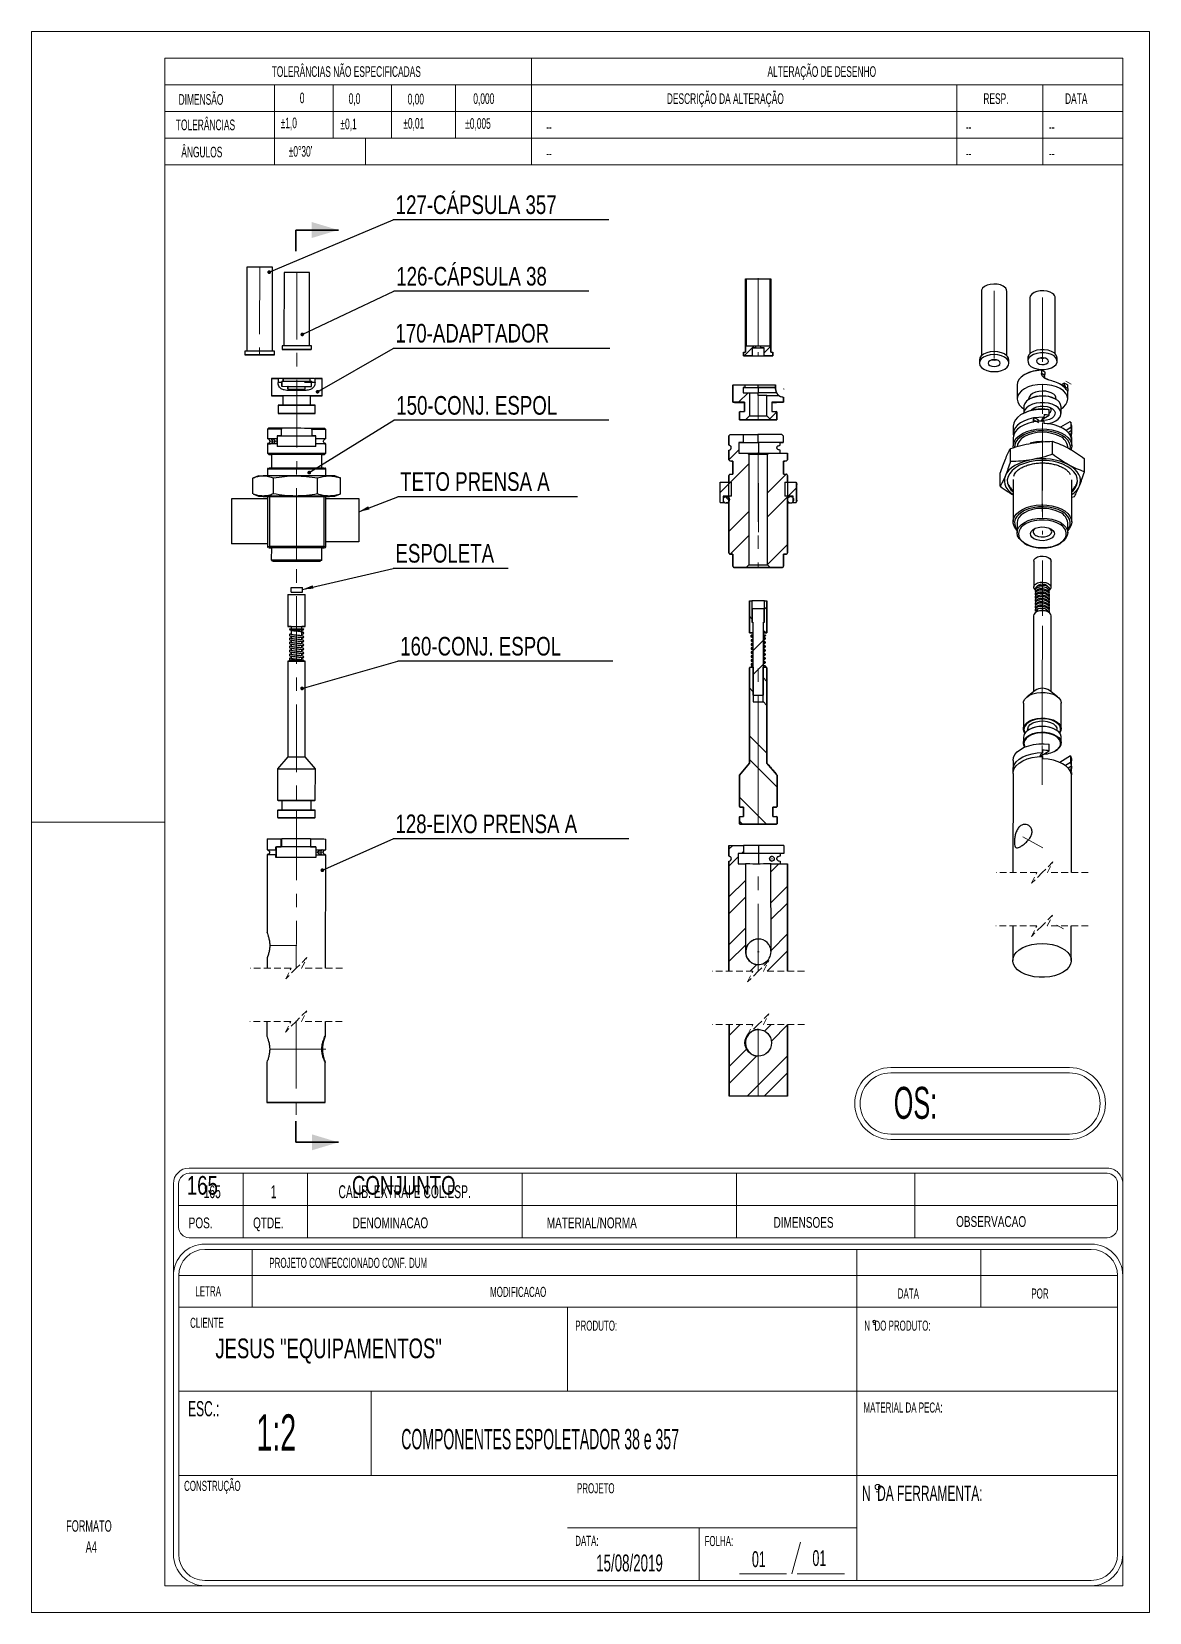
# Model space of a CAD drawing. Header units: millimetres. Extents: x 0 to 420, y 1 to 595.
import ezdxf

# ---------------------------------------------------------------- set-up
doc = ezdxf.new("R2010")
doc.units = ezdxf.units.MM
doc.header["$LTSCALE"] = 2
for name, pattern in [('CENTERX2', [20.32, 12.7, -2.54, 2.54, -2.54]), ('HIDDEN', [1.905, 1.27, -0.635]), ('PHANTOM', [12.7, 6.35, -1.27, 1.27, -1.27, 1.27, -1.27])]:
    doc.linetypes.add(name, pattern=pattern)
doc.layers.add('COTAS', color=7, linetype='Continuous')
doc.styles.add('SLDTEXTSTYLE0', font='TXT', dxfattribs={"width": 0.595745})
doc.styles.add('SLDTEXTSTYLE1', font='TXT', dxfattribs={"width": 0.75})
doc.styles.add('SLDTEXTSTYLE2', font='TXT', dxfattribs={"width": 0.589474})
doc.styles.add('SLDTEXTSTYLE3', font='TXT', dxfattribs={"width": 0.515789})
doc.styles.add('SLDTEXTSTYLE4', font='TXT', dxfattribs={"width": 0.7})
doc.styles.add('SLDTEXTSTYLE5', font='TXT', dxfattribs={"width": 0.695035})
doc.dimstyles.new('SLDDIMSTYLE0', dxfattribs={"dimtxt": 0.18, "dimasz": 1.4, "dimexe": 0, "dimexo": 0.0625, "dimgap": 0, "dimtad": 0, "dimtih": 1, "dimtoh": 1, "dimdec": 0, "dimrnd": 1e-09, "dimzin": 0, "dimdsep": 46, "dimtxsty": 'Standard', "dimblk1": 'DOT', "dimblk2": 'DOT', "dimsah": 1, "dimcen": 0.09, "dimadec": 0, "dimazin": 0, "dimtfac": 1.4, "dimtdec": 0, "dimtofl": 0, "dimtmove": 0, "dimatfit": 3, "dimldrblk": 'DOT', "dimfxl": 0, "dimfrac": 2, "dimtolj": 1, "dimtzin": 0, "dimarcsym": 0})
doc.dimstyles.new('SLDDIMSTYLE1', dxfattribs={"dimtxt": 0.18, "dimasz": 4, "dimexe": 0, "dimexo": 0.0625, "dimgap": 0, "dimtad": 0, "dimtih": 1, "dimtoh": 1, "dimdec": 0, "dimrnd": 1e-09, "dimzin": 0, "dimdsep": 46, "dimtxsty": 'Standard', "dimsah": 1, "dimcen": 0.09, "dimadec": 0, "dimazin": 0, "dimtfac": 4, "dimtdec": 0, "dimtofl": 0, "dimtmove": 0, "dimatfit": 3, "dimfxl": 0, "dimfrac": 2, "dimtolj": 1, "dimtzin": 0, "dimarcsym": 0})

msp = doc.modelspace()

# ---------------------------------------------------------------- texts
at = {"color": 7, "linetype": 'Continuous', "lineweight": 0}
for s, insert, char_height, attachment_point, style in [('TOLERÂNCIAS NÃO ESPECIFICADAS', (118.25, 581.7), 4, 2, 'SLDTEXTSTYLE2'), ('ALTERAÇÃO DE DESENHO', (296.93, 581.7), 4, 2, 'SLDTEXTSTYLE2'), ('DIMENSÃO', (55.25, 571.22), 4, 1, 'SLDTEXTSTYLE2'), ('0', (100.79, 571.79), 4, 1, 'SLDTEXTSTYLE2'), ('0,0', (119.16, 571.53), 4, 1, 'SLDTEXTSTYLE2'), ('0,00', (141.32, 571.36), 4, 1, 'SLDTEXTSTYLE2'), ('0,000', (165.98, 571.53), 4, 1, 'SLDTEXTSTYLE2'), ('DESCRIÇÃO DA ALTERAÇÃO', (238.69, 571.53), 4, 1, 'SLDTEXTSTYLE2'), ('RESP.', (357.64, 571.53), 4, 1, 'SLDTEXTSTYLE2'), ('DATA', (388.32, 571.53), 4, 1, 'SLDTEXTSTYLE2'), ('TOLERÂNCIAS', (54.22, 561.67), 4, 1, 'SLDTEXTSTYLE2'), ('±1,0', (93.59, 562.4), 4, 1, 'SLDTEXTSTYLE2'), ('±0,1', (116.06, 562.01), 4, 1, 'SLDTEXTSTYLE2'), ('±0,01', (139.68, 562.25), 4, 1, 'SLDTEXTSTYLE2'), ('±0,005', (162.94, 562.18), 4, 1, 'SLDTEXTSTYLE2'), ('--', (193.38, 560.98), 4, 1, 'SLDTEXTSTYLE2'), ('--', (351.07, 560.98), 4, 1, 'SLDTEXTSTYLE2'), ('--', (382.29, 560.98), 4, 1, 'SLDTEXTSTYLE2'), ('ÂNGULOS', (56.26, 551.46), 4, 1, 'SLDTEXTSTYLE2'), ("±0°30'", (96.63, 551.72), 4, 1, 'SLDTEXTSTYLE2'), ('--', (193.38, 550.98), 4, 1, 'SLDTEXTSTYLE2'), ('--', (351.07, 550.98), 4, 1, 'SLDTEXTSTYLE2'), ('--', (382.29, 550.98), 4, 1, 'SLDTEXTSTYLE2'), ('OS:', (323.98, 198.18), 12, 1, 'SLDTEXTSTYLE2'), ('165', (67.89, 161.2), 4.838, 2, 'SLDTEXTSTYLE0'), ('1', (90.96, 161.2), 4.84, 2, 'SLDTEXTSTYLE0'), ('CALIB. EXTRAI E COL.ESP.', (140.18, 161.2), 4.8384, 2, 'SLDTEXTSTYLE0'), ('POS.', (59.03, 149.09), 4.045, 1, 'SLDTEXTSTYLE5'), ('QTDE.', (83.23, 149.09), 4.045, 1, 'SLDTEXTSTYLE5'), ('DENOMINACAO', (120.63, 149.09), 4.0447, 1, 'SLDTEXTSTYLE5'), ('MATERIAL/NORMA', (193.59, 149.09), 4.0447, 1, 'SLDTEXTSTYLE5'), ('DIMENSOES', (278.8, 149.27), 4.045, 1, 'SLDTEXTSTYLE5'), ('OBSERVACAO', (347.38, 149.6), 4.045, 1, 'SLDTEXTSTYLE5'), ('PROJETO CONFECCIONADO CONF. DUM', (89.35, 133.95), 3.7921, 1, 'SLDTEXTSTYLE2'), ('LETRA', (61.56, 123.27), 3.792, 1, 'SLDTEXTSTYLE2'), ('MODIFICACAO', (172.3, 123.04), 3.7921, 1, 'SLDTEXTSTYLE2'), ('DATA', (325.46, 122.42), 3.792, 1, 'SLDTEXTSTYLE2'), ('POR', (375.68, 122.42), 3.792, 1, 'SLDTEXTSTYLE2'), ('CLIENTE', (59.56, 111.43), 3.792, 1, 'SLDTEXTSTYLE2'), ('PRODUTO:', (204.27, 110.35), 3.792, 1, 'SLDTEXTSTYLE2'), ('N  DO PRODUTO:', (312.9, 110.35), 3.7921, 1, 'SLDTEXTSTYLE2'), ('JESUS "EQUIPAMENTOS"', (69.08, 103.62), 7.4083, 1, 'SLDTEXTSTYLE4'), ('ESC.:', (58.84, 80.1), 5.688, 1, 'SLDTEXTSTYLE2'), ('MATERIAL DA PECA:', (312.6, 79.59), 3.7921, 1, 'SLDTEXTSTYLE2'), ('1:2', (84.47, 75.13), 13.652, 1, 'SLDTEXTSTYLE2'), ('COMPONENTES ESPOLETADOR 38 e 357', (138.92, 69.65), 7.6449, 1, 'SLDTEXTSTYLE3'), ('CONSTRUÇÃO', (57.3, 50.15), 3.792, 1, 'SLDTEXTSTYLE2'), ('PROJETO', (204.94, 49.25), 3.792, 1, 'SLDTEXTSTYLE2'), ('N  DA FERRAMENTA:', (312, 48.31), 5.6881, 1, 'SLDTEXTSTYLE2'), ('DATA:', (204.27, 29.49), 3.792, 1, 'SLDTEXTSTYLE2'), ('FOLHA:', (252.86, 29.42), 3.792, 1, 'SLDTEXTSTYLE2'), ('01', (293.41, 24.08), 5.925, 1, 'SLDTEXTSTYLE2'), ('15/08/2019', (212.15, 22.46), 6.35, 1, 'SLDTEXTSTYLE2'), ('01', (270.67, 23.67), 5.925, 1, 'SLDTEXTSTYLE2')]:
    msp.add_mtext(s, dxfattribs=dict(at, insert=insert, char_height=char_height, attachment_point=attachment_point, style=style))
at = {"layer": 'COTAS', "char_height": 7, "attachment_point": 1, "style": 'SLDTEXTSTYLE1'}
for s, insert in [('165', (58.31, 164.68)), ('CONJUNTO', (120.36, 164.68))]:
    msp.add_mtext(s, dxfattribs=dict(at, insert=insert))

# ---------------------------------------------------------------- blocks, each defined once
blk = doc.blocks.new('SW_NOTE_0')
at = {"color": 0, "linetype": 'Continuous', "lineweight": 18, "insert": (0, 5.55), "char_height": 4.303, "attachment_point": 1, "style": 'SLDTEXTSTYLE0'}
blk.add_mtext('FORMATO', dxfattribs=at)
blk = doc.blocks.new('SW_NOTE_0_1')
at = {"color": 0, "linetype": 'Continuous', "lineweight": 18, "insert": (0, 5.55), "char_height": 4.303, "attachment_point": 1, "style": 'SLDTEXTSTYLE0'}
blk.add_mtext('A4', dxfattribs=at)
blk = doc.blocks.new('Bloco2')
at = {"color": 7, "linetype": 'Continuous', "lineweight": 18}
for p, q in [((420.08, 594.12), (0.08, 594.12)), ((0.08, 594.12), (0.08, 0.12)), ((420.08, 0.12), (420.08, 594.12)), ((410.08, 584.12), (50.08, 584.12)), ((50.08, 584.12), (50.08, 10.12)), ((410.08, 10.12), (410.08, 584.12)), ((0.08, 297.12), (50.08, 297.12)), ((50.08, 10.12), (410.08, 10.12)), ((0.08, 0.12), (420.08, 0.12))]:
    blk.add_line(p, q, dxfattribs=at)
for name, p in [('SW_NOTE_0', (13.05, 29.19)), ('SW_NOTE_0_1', (20.4, 21.32))]:
    blk.add_blockref(name, p, dxfattribs=at)
blk = doc.blocks.new('SW_BROKEN_VIEW_0')
at = {"color": 0, "linetype": 'Continuous'}
for p, q in [((14.27, -0.86), (14.27, 17.95)), ((14.27, 17.95), (34.77, 17.95)), ((34.77, -0.86), (34.77, 17.95)), ((14.27, -0.86), (34.77, -0.86)), ((22.31, -18.12), (22.31, -16.36)), ((22.31, -16.36), (26.65, -16.36)), ((26.65, -18.12), (26.65, -16.36)), ((22.31, -18.12), (26.65, -18.12))]:
    blk.add_line(p, q, dxfattribs=at)
at = {"color": 0, "linetype": 'CENTERX2'}
for p, q in [((0, 0), (0, 17.09)), ((0, 17.09), (3.19, 17.09)), ((0.96, 17.09), (13.28, 17.09)), ((35.39, 17.09), (47.79, 17.09)), ((47.79, 17.09), (47.78, 0.7)), ((47.78, 0.7), (35.38, 0.7))]:
    blk.add_line(p, q, dxfattribs=at)
blk = doc.blocks.new('SW_NOTE_0_2')
at = {"layer": 'COTAS', "color": 0}
blk.add_line((81.03, 0), (0, 0), dxfattribs=at)
at = {"layer": 'COTAS', "color": 0, "insert": (0.97, 9.23), "char_height": 7, "attachment_point": 1, "style": 'SLDTEXTSTYLE1'}
blk.add_mtext('127-CÁPSULA 357', dxfattribs=at)
blk = doc.blocks.new('_Dot')
at = {"color": 0, "linetype": 'ByBlock', "lineweight": -2}
blk.add_line((-0.5, 0), (-1, 0), dxfattribs=at)
at = {"color": 0, "linetype": 'ByBlock', "const_width": 0.5}
blk.add_lwpolyline([(-0.25, 0, 1), (0.25, 0, 1)], format="xyb", close=True, dxfattribs=at)
blk = doc.blocks.new('SW_NOTE_0_3')
at = {"layer": 'COTAS', "color": 0}
blk.add_line((73.27, 0), (0, 0), dxfattribs=at)
at = {"layer": 'COTAS', "color": 0, "insert": (0.93, 9.05), "char_height": 7, "attachment_point": 1, "style": 'SLDTEXTSTYLE1'}
blk.add_mtext('126-CÁPSULA 38', dxfattribs=at)
blk = doc.blocks.new('SW_NOTE_0_4')
at = {"layer": 'COTAS', "color": 0}
blk.add_line((81.4, 0), (0, 0), dxfattribs=at)
at = {"layer": 'COTAS', "color": 0, "insert": (0.89, 9.22), "char_height": 7, "attachment_point": 1, "style": 'SLDTEXTSTYLE1'}
blk.add_mtext('170-ADAPTADOR', dxfattribs=at)
blk = doc.blocks.new('SW_NOTE_0_5')
at = {"layer": 'COTAS', "color": 0}
blk.add_line((80.81, 0), (0, 0), dxfattribs=at)
at = {"layer": 'COTAS', "color": 0, "insert": (0.93, 9.06), "char_height": 7, "attachment_point": 1, "style": 'SLDTEXTSTYLE1'}
blk.add_mtext('150-CONJ. ESPOL', dxfattribs=at)
blk = doc.blocks.new('SW_NOTE_0_6')
at = {"layer": 'COTAS', "color": 0}
blk.add_line((67.54, 0), (0, 0), dxfattribs=at)
at = {"layer": 'COTAS', "color": 0, "insert": (0.86, 9.17), "char_height": 7, "attachment_point": 1, "style": 'SLDTEXTSTYLE1'}
blk.add_mtext('TETO PRENSA A', dxfattribs=at)
blk = doc.blocks.new('SW_NOTE_0_7')
at = {"layer": 'COTAS', "color": 0}
blk.add_line((43.22, 0), (0, 0), dxfattribs=at)
at = {"layer": 'COTAS', "color": 0, "insert": (0.89, 9.18), "char_height": 7, "attachment_point": 1, "style": 'SLDTEXTSTYLE1'}
blk.add_mtext('ESPOLETA', dxfattribs=at)
blk = doc.blocks.new('SW_NOTE_0_8')
at = {"layer": 'COTAS', "color": 0}
blk.add_line((80.81, 0), (0, 0), dxfattribs=at)
at = {"layer": 'COTAS', "color": 0, "insert": (0.86, 9.18), "char_height": 7, "attachment_point": 1, "style": 'SLDTEXTSTYLE1'}
blk.add_mtext('160-CONJ. ESPOL', dxfattribs=at)
blk = doc.blocks.new('SW_NOTE_0_9')
at = {"layer": 'COTAS', "color": 0}
blk.add_line((88.58, 0), (0, 0), dxfattribs=at)
at = {"layer": 'COTAS', "color": 0, "insert": (0.89, 9.19), "char_height": 7, "attachment_point": 1, "style": 'SLDTEXTSTYLE1'}
blk.add_mtext('128-EIXO PRENSA A', dxfattribs=at)
blk = doc.blocks.new('SW_HATCH_0')
at = {"color": 0, "linetype": 'Continuous', "lineweight": 18}
for p, q in [((0.99, 79.18), (1.29, 79.48)), ((0.99, 72.83), (1.29, 73.13)), ((-8.28, 69.91), (-7.98, 70.21)), ((-8.28, 63.56), (-7.98, 63.86)), ((0.99, 61.23), (1.29, 61.53)), ((-8.75, 51.48), (-4.95, 55.28)), ((-1.27, 52.61), (1.3, 55.18)), ((-10.86, 34.05), (-7.26, 37.65)), ((0.88, 27.82), (3.5, 30.44)), ((-14.46, 12.48), (-10.78, 16.16)), ((-14.48, 3.48), (-6.98, 10.99)), ((0, 0), (7, 7)), ((-17.8, 0.16), (-13.93, 4.03)), ((7.81, -1.17), (10.81, 1.83)), ((-14.34, -2.82), (-15.75, -1.4)), ((0, -8.98), (7.51, -1.47)), ((-14.48, -14.48), (-6.97, -6.97)), ((-14.02, -23), (-6.97, -15.95)), ((0, -26.94), (7.51, -19.43)), ((-5.82, -47.26), (-6.72, -46.35)), ((-0.24, -43.85), (-1.15, -42.95)), ((-0.53, -52.55), (-1.45, -51.63)), ((-6.13, -53.66), (-5.95, -53.48)), ((-5.47, -59.35), (-1.5, -55.38)), ((-1.08, -54.96), (-0.8, -54.68)), ((-6.16, -60.04), (-5.8, -59.68)), ((-5.47, -68.33), (-1.5, -64.36)), ((-5.32, -65.72), (-5.52, -65.52)), ((-0.19, -70.85), (-1.65, -69.39)), ((-5.32, -74.7), (-6.77, -73.24)), ((-0.19, -79.83), (-1.65, -78.37)), ((-0.19, -97.79), (-6.77, -91.21)), ((3.62, -110.58), (-6.77, -100.19)), ((-0.4, -124.52), (-10.57, -114.34)), ((-9.38, -124.52), (-10.57, -123.33)), ((-14.47, -133.85), (-13.06, -132.44)), ((-9.71, -135.43), (-8.97, -134.7)), ((-14.47, -140.2), (-10.97, -136.7)), ((1.32, -142.36), (4.25, -139.43)), ((-14.47, -151.81), (-8.27, -145.6)), ((1.32, -153.97), (7.52, -147.77)), ((-14.47, -158.16), (-8.27, -151.95)), ((1.32, -160.32), (7.53, -154.12)), ((-14.47, -169.76), (-8.27, -163.56)), ((1.33, -171.93), (7.53, -165.73)), ((-14.47, -176.11), (-8.27, -169.91)), ((-0.14, -179.75), (7.53, -172.08)), ((-6.49, -179.75), (-3.96, -177.21)), ((-14.46, -203.94), (-10.26, -199.75)), ((-1.12, -202.21), (1.35, -199.75)), ((1.5, -205.95), (7.54, -199.9)), ((-14.45, -215.55), (-7.88, -208.97)), ((-14.45, -221.9), (-4.14, -211.58)), ((-7.57, -226.63), (7.55, -211.51)), ((-1.22, -226.63), (7.55, -217.86))]:
    blk.add_line(p, q, dxfattribs=at)

# ---------------------------------------------------------------- linework, layer by layer
at = {"color": 7, "linetype": 'Continuous', "lineweight": 18}
for p, q in [((410.02, 584.71), (50.02, 584.71)), ((50.02, 544.71), (50.02, 584.71)), ((187.9, 544.71), (187.9, 584.71)), ((410.02, 584.71), (410.02, 544.71)), ((50.02, 574.71), (187.9, 574.71)), ((91.28, 544.71), (91.28, 574.71)), ((113.28, 554.71), (113.28, 574.71)), ((135.28, 554.71), (135.28, 574.71)), ((159.28, 554.71), (159.28, 574.71)), ((187.9, 574.71), (410.02, 574.71)), ((347.64, 544.71), (347.64, 574.71)), ((380.02, 544.71), (380.02, 574.71)), ((50.02, 564.71), (187.9, 564.71)), ((187.9, 564.71), (410.02, 564.71)), ((50.02, 554.71), (187.9, 554.71)), ((125.41, 554.71), (125.41, 544.71)), ((187.9, 554.71), (410.02, 554.71)), ((50.02, 544.71), (187.9, 544.71)), ((187.9, 544.71), (410.02, 544.71)), ((390.01, 205.43), (322.82, 205.43)), ((390.01, 203.43), (322.82, 203.43)), ((322.82, 180.43), (390.01, 180.43)), ((322.82, 178.43), (390.01, 178.43)), ((404.14, 167.66), (59.18, 167.66)), ((53.3, 22.56), (53.3, 161.78)), ((53.3, 161.78), (53.3, 135.63)), ((55.26, 161.78), (55.26, 145.43)), ((404.14, 165.7), (59.18, 165.7)), ((79.45, 141.51), (79.45, 165.7)), ((103.64, 141.51), (103.64, 165.7)), ((184.28, 141.51), (184.28, 165.7)), ((264.92, 141.51), (264.92, 165.7)), ((331.92, 141.51), (331.92, 165.7)), ((408.06, 145.43), (408.06, 161.78)), ((410.02, 22.56), (410.02, 161.78)), ((55.26, 153.6), (408.06, 153.6)), ((59.18, 141.51), (404.14, 141.51)), ((65.15, 139.09), (398.17, 139.09)), ((65.15, 137.11), (398.17, 137.11)), ((82.92, 115.39), (82.92, 137.11)), ((310.05, 137.11), (310.05, 115.39)), ((356.69, 137.11), (356.69, 115.39)), ((55.27, 22.56), (55.27, 127.24)), ((55.27, 127.24), (408.04, 127.24)), ((408.04, 127.24), (408.04, 22.56)), ((55.27, 115.39), (408.04, 115.39)), ((201.42, 115.39), (201.42, 83.79)), ((310.05, 115.39), (310.05, 83.79)), ((316.39, 108.91), (316.91, 108.91)), ((316.39, 108.86), (316.91, 108.86)), ((55.27, 83.79), (408.04, 83.79)), ((127.54, 52.19), (127.54, 83.79)), ((310.05, 52.19), (310.05, 83.79)), ((55.27, 52.19), (408.04, 52.19)), ((310.05, 52.19), (310.05, 12.69)), ((317.37, 45.99), (318.41, 45.99)), ((201.42, 32.44), (310.05, 32.44)), ((250.8, 32.44), (250.8, 12.69)), ((288.87, 27.08), (285.69, 15.23)), ((398.17, 12.69), (65.15, 12.69)), ((283.72, 15.23), (265.94, 15.23)), ((287.67, 15.23), (305.44, 15.23)), ((398.17, 10.71), (65.15, 10.71)), ((408.88, 10.71), (410.02, 10.71)), ((410.02, 10.71), (410.02, 11.85))]:
    msp.add_line(p, q, dxfattribs=at)
at = {"color": 7, "linetype": 'PHANTOM', "lineweight": 35}
for p, q in [((99.3, 520.16), (99.3, 512.16)), ((99.33, 177.35), (99.33, 185.35))]:
    msp.add_line(p, q, dxfattribs=at)
at = {"color": 7, "linetype": 'Continuous', "lineweight": 35}
for p, q in [((99.3, 520.16), (115.3, 520.16)), ((99.33, 177.35), (115.33, 177.35))]:
    msp.add_line(p, q, dxfattribs=at)
at = {"color": 7, "linetype": 'Continuous', "lineweight": 25}
for p, q in [((80.92, 506.25), (80.9, 474.65)), ((90.5, 474.64), (90.52, 506.24)), ((94.86, 504.25), (94.84, 476.65)), ((104.44, 476.65), (104.46, 504.25)), ((268.22, 501.85), (268.22, 474.25)), ((268.23, 501.85), (268.22, 501.85)), ((268.23, 474.25), (268.23, 501.85)), ((268.23, 501.85), (268.53, 501.85)), ((268.53, 501.85), (268.53, 476.65)), ((277.51, 476.65), (277.5, 501.85)), ((277.5, 501.85), (277.8, 501.85)), ((277.8, 501.85), (277.81, 474.25)), ((277.82, 501.85), (277.8, 501.85)), ((277.82, 474.25), (277.82, 501.85)), ((356.91, 497.08), (356.9, 472.9)), ((366.5, 472.89), (366.51, 497.08)), ((375.07, 494.56), (375.06, 473.58)), ((384.66, 473.57), (384.67, 494.55)), ((94.14, 476.65), (94.14, 475.25)), ((105.14, 475.25), (105.14, 476.65)), ((268.53, 476.65), (271.97, 476.65)), ((270.79, 475.85), (270.79, 472.85)), ((271.97, 475.85), (270.79, 475.85)), ((271.97, 476.65), (271.97, 475.85)), ((274.07, 475.85), (274.07, 476.65)), ((274.07, 476.65), (277.51, 476.65)), ((275.24, 475.85), (274.07, 475.85)), ((275.25, 472.85), (275.24, 475.85)), ((80.15, 474.65), (80.15, 473.25)), ((91.25, 473.24), (91.25, 474.64)), ((267.52, 474.25), (267.52, 472.85)), ((267.53, 474.25), (267.52, 474.25)), ((267.53, 472.85), (267.53, 474.25)), ((267.53, 474.25), (268.23, 474.25)), ((270.79, 472.85), (267.53, 472.85)), ((278.51, 472.85), (275.25, 472.85)), ((277.81, 474.25), (278.51, 474.25)), ((278.51, 474.25), (278.51, 472.85)), ((278.52, 474.25), (278.51, 474.25)), ((278.52, 472.85), (278.52, 474.25)), ((356.15, 471.29), (356.15, 470.15)), ((367.25, 470.14), (367.25, 471.28)), ((374.35, 472.03), (374.35, 470.88)), ((385.35, 470.88), (385.35, 472.02)), ((90.23, 464.42), (90.13, 464.32)), ((90.13, 464.32), (90.13, 457.82)), ((92.65, 464.32), (92.79, 464.42)), ((92.65, 464.32), (92.65, 462.82)), ((94.48, 464.42), (92.79, 464.42)), ((93.98, 463.42), (93.98, 462.82)), ((94.03, 463.42), (93.98, 463.42)), ((93.98, 463.42), (94.58, 463.42)), ((94.48, 464.42), (94.58, 464.32)), ((94.48, 464.42), (94.53, 464.42)), ((94.63, 464.32), (94.53, 464.42)), ((94.58, 463.42), (94.58, 464.32)), ((94.63, 464.32), (94.58, 464.32)), ((94.63, 463.42), (94.58, 463.42)), ((94.63, 463.42), (94.63, 464.32)), ((104.58, 464.31), (104.68, 464.41)), ((104.58, 464.31), (104.58, 463.41)), ((104.58, 463.41), (105.18, 463.41)), ((104.58, 463.41), (104.63, 463.41)), ((106.37, 464.41), (104.68, 464.41)), ((105.18, 463.41), (105.18, 462.81)), ((106.37, 464.41), (106.51, 464.31)), ((106.51, 462.81), (106.51, 464.31)), ((109.13, 464.31), (109.03, 464.41)), ((109.13, 457.81), (109.13, 464.31)), ((373.21, 465.88), (373.14, 465.84)), ((379.48, 467.44), (379.57, 467.46)), ((379.48, 467.44), (379.48, 466.21)), ((380.42, 465.67), (379.48, 466.21)), ((380.78, 466.78), (379.57, 467.46)), ((380.42, 466.16), (380.85, 465.92)), ((380.42, 466.16), (380.42, 465.67)), ((380.42, 465.67), (380.85, 465.92)), ((380.66, 464.67), (381.94, 463.95)), ((380.78, 466.78), (380.85, 466.66)), ((380.85, 465.92), (380.85, 466.66)), ((93.98, 462.82), (92.65, 462.82)), ((93.98, 461.42), (96.33, 461.41)), ((94.43, 457.82), (94.42, 454.42)), ((96.32, 460.41), (102.82, 460.41)), ((96.38, 461.41), (96.33, 461.41)), ((102.83, 461.41), (105.18, 461.41)), ((104.82, 454.41), (104.83, 457.81)), ((106.51, 462.81), (105.18, 462.81)), ((263.62, 462.01), (263.52, 461.91)), ((263.52, 461.91), (263.52, 455.41)), ((263.53, 461.91), (263.52, 461.91)), ((263.63, 462.01), (263.53, 461.91)), ((263.53, 455.41), (263.53, 461.91)), ((263.62, 462.01), (263.63, 462.01)), ((263.63, 462.01), (267.93, 462.01)), ((268.03, 461.01), (267.43, 461.01)), ((267.43, 461.01), (267.43, 459.01)), ((267.43, 459.01), (269.79, 459.01)), ((268.03, 461.91), (267.93, 462.01)), ((268.03, 461.91), (268.03, 461.01)), ((269.79, 459.01), (269.79, 450.31)), ((273.05, 458.01), (273.05, 459.01)), ((279.89, 459.01), (273.05, 459.01)), ((273.06, 462), (279.56, 462.01)), ((273.06, 461.9), (273.06, 462)), ((279.56, 461.91), (273.06, 461.9)), ((273.06, 461), (273.06, 461.9)), ((279.56, 461.01), (273.06, 461)), ((273.06, 461), (279.56, 461)), ((276.26, 450.31), (276.26, 458.01)), ((276.26, 458.01), (280.72, 458.01)), ((279.56, 461.91), (279.56, 462.01)), ((279.57, 462), (279.56, 462.01)), ((279.56, 461.91), (279.56, 461.01)), ((279.56, 461.01), (279.56, 461)), ((279.56, 461), (279.56, 460.4)), ((279.57, 460.4), (279.56, 460.4)), ((279.57, 462), (279.57, 461.9)), ((279.57, 460.4), (279.57, 461.9)), ((279.89, 459.01), (279.91, 459)), ((280.72, 458.01), (280.75, 458.01)), ((282.51, 457.41), (282.52, 457.41)), ((282.52, 455.41), (282.52, 457.41)), ((282.52, 457.41), (282.52, 455.41)), ((370.35, 461.96), (370.35, 456.65)), ((387.97, 462.6), (386.88, 461.96)), ((387.97, 461.86), (387.4, 461.53)), ((387.74, 461.23), (388.4, 461.62)), ((387.97, 462.6), (388.04, 462.64)), ((387.97, 462.6), (387.97, 461.86)), ((387.97, 461.86), (388.4, 461.62)), ((389.25, 461.95), (388.04, 462.64)), ((388.4, 461.62), (388.4, 461.13)), ((389.35, 460.59), (388.4, 461.13)), ((389.25, 461.95), (389.35, 461.82)), ((389.35, 460.59), (389.35, 461.82)), ((389.35, 460.59), (389.35, 460.04)), ((389.35, 456.64), (389.35, 459.96)), ((92.82, 454.42), (92.62, 454.22)), ((92.62, 454.22), (92.62, 451.22)), ((106.62, 454.21), (106.42, 454.41)), ((106.62, 451.21), (106.62, 454.21)), ((267.83, 455.41), (263.53, 455.41)), ((266.22, 452.01), (266.02, 451.81)), ((266.02, 451.81), (266.02, 448.81)), ((266.03, 451.81), (266.02, 451.81)), ((266.23, 452.01), (266.03, 451.81)), ((266.03, 448.81), (266.03, 451.81)), ((266.22, 452.01), (266.23, 452.01)), ((266.23, 452.01), (267.83, 452.01)), ((267.82, 455.41), (267.82, 452.01)), ((267.83, 455.41), (267.82, 455.41)), ((267.83, 452.01), (267.83, 455.41)), ((278.22, 455.41), (278.21, 455.41)), ((282.52, 455.41), (278.21, 455.41)), ((278.21, 455.41), (278.21, 452.01)), ((278.21, 452.01), (279.81, 452.01)), ((278.22, 452.01), (278.22, 455.41)), ((280.01, 451.81), (279.81, 452.01)), ((279.81, 452.01), (279.82, 452.01)), ((280.02, 451.81), (279.82, 452.01)), ((280.01, 451.81), (280.02, 448.81)), ((280.02, 451.81), (280.01, 451.81)), ((280.02, 448.81), (280.02, 451.81)), ((372.84, 453.71), (372.84, 451.34)), ((374.65, 456.65), (374.65, 456.42)), ((375.04, 456.66), (374.9, 456.57)), ((381.97, 452.75), (382.38, 452.59)), ((382.38, 450.55), (382.38, 452.59)), ((384.79, 456.57), (384.65, 456.65)), ((385.05, 456.41), (385.05, 456.64)), ((386.84, 451.26), (386.84, 453.71)), ((89.12, 445.77), (88.62, 445.27)), ((93.85, 445.77), (93.85, 445.27)), ((93.92, 445.77), (93.85, 445.77)), ((93.92, 442.77), (93.92, 445.77)), ((105.25, 445.26), (105.25, 445.76)), ((110.62, 445.26), (110.12, 445.76)), ((268.28, 448.81), (266.03, 448.81)), ((268.28, 448.81), (269.79, 450.31)), ((276.26, 450.31), (277.76, 448.81)), ((280.02, 448.81), (277.76, 448.81)), ((368.84, 446.41), (368.84, 443.48)), ((372.42, 451.11), (372.07, 450.91)), ((376.64, 448.08), (376.48, 448.05)), ((379.63, 448.93), (382.38, 450.55)), ((380.42, 450.71), (380.41, 449.81)), ((380.41, 448.35), (380.41, 447.45)), ((390.09, 448.13), (386.63, 446.1)), ((390.5, 445.92), (388.7, 444.86)), ((390.5, 447.96), (390.09, 448.13)), ((390.5, 447.96), (390.5, 445.92)), ((390.84, 443.46), (390.84, 446.4)), ((88.62, 445.27), (88.61, 441.67)), ((88.61, 439.87), (88.61, 436.27)), ((89.91, 439.87), (89.83, 439.87)), ((92.26, 442.77), (92.25, 441.67)), ((92.25, 439.87), (92.25, 438.77)), ((92.32, 442.77), (92.26, 442.77)), ((93.85, 442.77), (93.85, 445.27)), ((93.92, 442.77), (93.85, 442.77)), ((105.25, 445.26), (105.25, 442.76)), ((105.25, 442.76), (105.32, 442.76)), ((106.85, 441.66), (106.86, 442.76)), ((106.85, 438.76), (106.85, 439.86)), ((110.61, 441.66), (110.62, 445.26)), ((110.61, 436.26), (110.61, 439.86)), ((262.52, 443.36), (262.02, 442.86)), ((262.02, 442.86), (262.02, 439.26)), ((262.03, 442.86), (262.02, 442.86)), ((262.53, 443.36), (262.03, 442.86)), ((262.03, 439.26), (262.03, 442.86)), ((262.52, 443.36), (262.53, 443.36)), ((262.53, 443.36), (267.33, 443.36)), ((267.33, 440.36), (265.73, 440.36)), ((265.73, 440.36), (265.73, 436.36)), ((267.33, 443.36), (267.33, 440.36)), ((273.06, 440.36), (273.06, 443.36)), ((281.88, 443.36), (273.06, 443.36)), ((282.47, 440.36), (273.06, 440.36)), ((281.3, 440.36), (273.08, 440.36)), ((281.31, 439.26), (281.3, 440.36)), ((282.47, 442.86), (281.88, 443.36)), ((282.47, 442.86), (282.47, 440.36)), ((368.84, 442.01), (368.84, 439.07)), ((383.65, 435.88), (383.65, 440.77)), ((390.81, 444.79), (389.57, 444.06)), ((390.81, 443.89), (390.81, 444.79)), ((390.81, 441.52), (390.81, 442.42)), ((390.84, 441.99), (390.81, 442.42)), ((390.84, 439.06), (390.84, 441.99)), ((88.61, 436.27), (89.11, 435.77)), ((90.11, 435.77), (90.11, 430.77)), ((109.11, 430.76), (109.11, 435.76)), ((110.11, 435.76), (110.61, 436.26)), ((262.03, 439.26), (262.02, 439.26)), ((262.02, 437.46), (262.02, 433.86)), ((262.03, 437.46), (262.02, 437.46)), ((262.02, 433.86), (262.52, 433.36)), ((262.02, 433.86), (262.03, 433.86)), ((262.03, 433.86), (262.03, 437.46)), ((262.03, 433.86), (262.53, 433.36)), ((265.73, 436.36), (269.04, 436.36)), ((269.54, 435.86), (269.04, 436.36)), ((269.54, 435.86), (269.54, 394.36)), ((277.01, 436.36), (276.51, 435.86)), ((276.52, 394.36), (276.51, 435.86)), ((277.01, 436.36), (284.02, 436.36)), ((281.31, 436.36), (281.31, 437.46)), ((283.52, 433.36), (284.02, 433.86)), ((283.52, 433.36), (284.02, 433.86)), ((284.02, 433.86), (284.02, 436.36)), ((284.02, 436.36), (284.02, 433.86)), ((284.02, 436.36), (284.02, 436.36)), ((284.02, 433.86), (284.02, 433.86)), ((367.83, 433.15), (367.83, 438.04)), ((389.34, 438.3), (389.34, 438.65)), ((395.65, 429.32), (395.65, 434.21)), ((85.31, 427.8), (83.35, 427.09)), ((88.61, 430.27), (88.61, 427.8)), ((110.61, 427.79), (110.61, 430.26)), ((115.86, 427.07), (113.91, 427.78)), ((262.02, 427.86), (262.02, 425.39)), ((262.03, 427.86), (262.02, 427.86)), ((262.03, 398.86), (262.03, 427.86)), ((263.53, 433.36), (262.53, 433.36)), ((262.53, 428.36), (263.53, 428.36)), ((263.52, 433.36), (263.52, 428.36)), ((263.53, 433.36), (263.52, 433.36)), ((263.53, 428.36), (263.53, 433.36)), ((282.52, 428.36), (282.52, 433.36)), ((282.52, 433.36), (282.52, 433.36)), ((283.52, 433.36), (282.52, 433.36)), ((282.52, 433.36), (282.52, 428.36)), ((282.52, 428.36), (283.52, 428.36)), ((284.02, 425.39), (284.02, 427.86)), ((284.02, 427.86), (284.02, 427.86)), ((284.02, 427.86), (284.02, 398.86)), ((364.01, 423.87), (364.01, 428.76)), ((83.1, 421.01), (83.1, 427)), ((90.94, 421.01), (90.94, 427)), ((107.45, 420.99), (107.45, 426.98)), ((116.11, 426.98), (115.86, 427.05)), ((116.11, 420.99), (116.11, 426.98)), ((258.73, 425.39), (258.71, 425.38)), ((258.73, 425.39), (258.71, 425.38)), ((258.71, 417.8), (258.71, 425.38)), ((258.73, 425.39), (263.03, 425.39)), ((263.03, 420.19), (263.03, 425.39)), ((283.02, 425.39), (283.02, 420.19)), ((283.02, 425.39), (287.32, 425.39)), ((287.32, 425.39), (287.32, 417.79)), ((287.32, 425.39), (287.33, 425.38)), ((287.32, 425.39), (287.32, 425.39)), ((287.44, 425.17), (287.55, 424.58)), ((287.55, 418.59), (287.55, 424.58)), ((368.83, 426.46), (368.82, 410.5)), ((390.82, 410.49), (390.83, 426.29)), ((83.34, 420.92), (85.3, 420.2)), ((88.6, 420), (88.59, 401.27)), ((110.59, 401.26), (110.6, 419.99)), ((113.9, 420.18), (115.86, 420.9)), ((115.85, 420.91), (116.11, 420.99)), ((258.71, 417.8), (258.73, 417.79)), ((258.71, 417.8), (258.72, 417.79)), ((258.73, 417.79), (259.83, 417.79)), ((259.83, 420.19), (259.83, 417.79)), ((263.03, 420.19), (259.83, 420.19)), ((262.03, 420.19), (262.03, 419.39)), ((262.03, 418.02), (262.03, 398.86)), ((263.03, 420.19), (263.03, 420.19)), ((283.02, 420.19), (283.03, 420.19)), ((286.22, 420.19), (283.02, 420.19)), ((284.03, 419.25), (284.03, 420.19)), ((284.03, 418.9), (284.03, 419.2)), ((284.03, 398.86), (284.03, 418.68)), ((286.22, 417.79), (286.22, 420.19)), ((286.22, 417.79), (287.32, 417.79)), ((287.33, 417.81), (287.32, 417.79)), ((287.55, 418.59), (287.44, 418.01)), ((390.83, 419.75), (391.83, 420.04)), ((370.32, 410.09), (370.32, 406.42)), ((389.32, 406.41), (389.32, 410.08)), ((90.09, 400.77), (90.08, 396.27)), ((109.08, 396.26), (109.09, 400.76)), ((262.03, 398.86), (262.03, 398.86)), ((263.53, 398.36), (262.53, 398.36)), ((263.53, 398.36), (263.53, 393.86)), ((263.53, 398.36), (263.53, 398.36)), ((263.53, 393.86), (263.53, 398.36)), ((282.53, 398.36), (282.52, 398.36)), ((283.52, 398.36), (282.52, 398.36)), ((282.52, 398.36), (282.52, 393.86)), ((282.53, 393.86), (282.53, 398.36)), ((284.02, 398.86), (284.03, 398.86)), ((372.9, 402.51), (373.11, 402.37)), ((373.11, 402.37), (373.25, 402.28)), ((263.53, 393.86), (263.53, 393.86)), ((268.54, 393.36), (264.03, 393.36)), ((268.54, 393.36), (269.54, 394.36)), ((276.52, 394.36), (277.52, 393.36)), ((282.02, 393.36), (277.52, 393.36)), ((282.52, 393.86), (282.53, 393.86)), ((376.56, 395.76), (376.56, 385.97)), ((383.06, 385.96), (383.06, 395.76)), ((96.33, 383.22), (96.32, 371.22)), ((102.82, 371.21), (102.83, 383.21)), ((269.78, 380.81), (269.78, 368.81)), ((269.78, 380.81), (269.79, 380.81)), ((269.79, 368.81), (269.79, 380.81)), ((269.79, 380.81), (270.69, 380.81)), ((270.69, 380.81), (270.69, 372.81)), ((275.37, 372.81), (275.36, 380.81)), ((275.36, 380.81), (276.27, 380.81)), ((276.27, 380.81), (276.27, 368.81)), ((276.27, 380.81), (276.28, 380.81)), ((276.28, 368.81), (276.28, 380.81)), ((377.78, 384.89), (377.81, 384.83)), ((377.8, 383.68), (377.8, 383.21)), ((377.8, 382.46), (377.8, 381.99)), ((377.8, 381.23), (377.8, 380.76)), ((377.81, 384.91), (377.81, 384.44)), ((381.8, 382.86), (381.8, 383.15)), ((381.8, 381.63), (381.8, 381.92)), ((381.8, 380.41), (381.8, 380.7)), ((381.81, 385.3), (381.81, 385.44)), ((381.81, 384.08), (381.81, 384.37)), ((270.93, 377.81), (270.73, 377.61)), ((270.73, 377.61), (270.73, 372.81)), ((270.74, 377.61), (270.73, 377.61)), ((270.95, 377.81), (270.74, 377.61)), ((270.74, 377.61), (270.74, 372.81)), ((270.93, 377.81), (270.95, 377.81)), ((275.11, 377.81), (270.95, 377.81)), ((275.31, 377.61), (275.11, 377.81)), ((275.11, 377.81), (275.13, 377.81)), ((275.33, 377.61), (275.13, 377.81)), ((275.32, 372.81), (275.31, 377.61)), ((275.33, 377.61), (275.31, 377.61)), ((275.33, 372.81), (275.33, 377.61)), ((376.5, 375.22), (376.48, 346.63)), ((377.61, 376.65), (377.47, 376.56)), ((377.8, 380.01), (377.8, 379.54)), ((377.8, 378.78), (377.8, 378.32)), ((377.8, 377.56), (377.8, 377.09)), ((381.8, 379.18), (381.8, 379.47)), ((381.8, 377.96), (381.8, 378.25)), ((381.8, 376.74), (381.8, 377.02)), ((382.13, 376.56), (381.99, 376.64)), ((383.08, 346.62), (383.1, 375.21)), ((97.57, 369.95), (97.56, 368.11)), ((97.57, 371.22), (97.57, 370.29)), ((101.56, 367.64), (101.57, 369.94)), ((101.57, 370.29), (101.57, 371.22)), ((102.21, 370.29), (102.26, 370.29)), ((271, 368.81), (269.79, 368.81)), ((270.69, 372.81), (271, 372.81)), ((270.74, 372.81), (271.05, 372.81)), ((271.03, 372.81), (270.98, 372.81)), ((271, 372.81), (271, 368.81)), ((271.03, 368.81), (271, 368.81)), ((271.03, 372.81), (271.03, 355.84)), ((271.03, 372.81), (271.05, 372.81)), ((271.05, 372.81), (271.05, 355.84)), ((275.01, 372.81), (275.32, 372.81)), ((275.02, 355.84), (275.01, 372.81)), ((275.01, 372.81), (275.03, 372.81)), ((275.03, 355.84), (275.03, 372.81)), ((275.06, 368.81), (275.03, 368.81)), ((275.06, 368.81), (275.06, 372.81)), ((275.06, 372.81), (275.37, 372.81)), ((276.27, 368.81), (275.06, 368.81)), ((97.56, 367.52), (97.56, 366.61)), ((97.56, 366.02), (97.56, 365.11)), ((97.56, 364.52), (97.56, 363.61)), ((97.56, 363.02), (97.56, 362.11)), ((101.56, 366.14), (101.56, 367.04)), ((101.56, 364.64), (101.56, 365.54)), ((101.56, 363.14), (101.56, 364.04)), ((101.56, 361.64), (101.56, 362.54)), ((270.33, 367.88), (270.35, 367.89)), ((270.94, 367.89), (270.35, 367.89)), ((275.71, 367.89), (275.12, 367.89)), ((275.71, 367.89), (275.73, 367.89)), ((96.26, 358.05), (96.23, 322.25)), ((96.46, 358.25), (96.26, 358.05)), ((97.56, 361.52), (97.56, 360.61)), ((97.56, 360.02), (97.56, 359.11)), ((101.56, 360.14), (101.56, 361.04)), ((101.56, 358.24), (101.56, 359.54)), ((102.86, 358.04), (102.66, 358.24)), ((102.83, 322.24), (102.86, 358.04)), ((269.93, 355.84), (269.73, 355.64)), ((269.73, 355.64), (269.73, 319.84)), ((269.74, 355.64), (269.73, 355.64)), ((269.94, 355.84), (269.74, 355.64)), ((269.74, 319.84), (269.74, 355.64)), ((269.93, 355.84), (269.94, 355.84)), ((269.94, 355.84), (271.2, 355.84)), ((270.34, 355.84), (270.95, 355.84)), ((271.05, 355.84), (271.06, 355.84)), ((271.05, 355.81), (271.05, 345.31)), ((271.06, 355.81), (271.05, 355.81)), ((271.06, 355.84), (271.06, 355.81)), ((271.2, 355.84), (271.2, 342.84)), ((274.86, 355.84), (276.12, 355.84)), ((274.87, 342.84), (274.86, 355.84)), ((275, 355.84), (275.02, 355.84)), ((275, 355.81), (275, 355.84)), ((275.02, 355.81), (275, 355.81)), ((275.02, 345.31), (275.02, 355.81)), ((275.12, 355.84), (275.72, 355.84)), ((276.32, 355.64), (276.12, 355.84)), ((276.12, 355.84), (276.13, 355.84)), ((276.33, 355.64), (276.13, 355.84)), ((276.32, 355.64), (276.33, 319.84)), ((276.33, 355.64), (276.32, 355.64)), ((276.33, 319.84), (276.33, 355.64)), ((271.05, 345.31), (275.02, 345.31)), ((377.14, 347.13), (374.09, 344.77)), ((385.48, 344.77), (382.43, 347.13)), ((271.2, 342.84), (274.87, 342.84)), ((372.68, 342.32), (372.68, 332.69)), ((386.88, 332.68), (386.88, 342.31)), ((372.67, 329.51), (372.67, 327.39)), ((374.28, 332.53), (374.28, 332.1)), ((374.9, 332.49), (374.76, 332.41)), ((382.39, 324.48), (382.39, 326.93)), ((384.79, 332.4), (384.65, 332.48)), ((385.28, 332.09), (385.28, 332.52)), ((386.87, 327.38), (386.87, 329.5)), ((96.23, 322.25), (92.43, 317.75)), ((102.78, 322.24), (102.83, 322.24)), ((106.63, 317.74), (102.83, 322.24)), ((368.77, 320.76), (368.77, 317.42)), ((379.05, 322.46), (382.39, 324.48)), ((379.92, 323.77), (379.92, 324.66)), ((379.92, 321.4), (379.92, 322.3)), ((384.65, 324.39), (384.79, 324.48)), ((385.62, 325.05), (384.79, 324.48)), ((390.33, 322.53), (386.35, 320.13)), ((390.33, 322.53), (390.33, 320.08)), ((92.43, 317.75), (92.42, 305.95)), ((106.51, 317.74), (106.63, 317.74)), ((106.62, 305.94), (106.63, 317.74)), ((269.73, 319.84), (265.94, 315.34)), ((265.94, 315.34), (269.74, 319.84)), ((265.94, 315.34), (265.94, 303.54)), ((265.94, 303.54), (265.94, 315.34)), ((265.94, 315.34), (265.94, 315.34)), ((269.73, 319.84), (269.74, 319.84)), ((280.14, 315.34), (276.33, 319.84)), ((276.33, 319.84), (276.33, 319.84)), ((280.13, 315.34), (280.13, 303.54)), ((280.13, 315.34), (280.14, 315.34)), ((280.14, 303.54), (280.14, 315.34)), ((368.77, 315.95), (368.75, 278.7)), ((390.33, 320.08), (388.45, 318.94)), ((390.75, 318.66), (389.55, 317.94)), ((390.75, 318.66), (390.75, 317.76)), ((390.75, 316.29), (390.75, 315.4)), ((390.75, 278.7), (390.77, 315.94)), ((390.77, 317.4), (390.77, 320.75)), ((92.42, 305.95), (92.62, 305.75)), ((94.02, 305.75), (94.02, 302.25)), ((104.93, 305.74), (105.02, 305.74)), ((105.02, 302.24), (105.02, 305.74)), ((106.42, 305.74), (106.62, 305.94)), ((106.51, 305.94), (106.62, 305.94)), ((265.94, 303.54), (266.14, 303.34)), ((265.94, 303.54), (266.14, 303.34)), ((265.94, 303.54), (265.94, 303.54)), ((267.54, 303.34), (266.14, 303.34)), ((267.54, 303.34), (267.54, 299.84)), ((267.54, 299.84), (267.54, 303.34)), ((267.54, 303.34), (267.54, 303.34)), ((279.93, 303.34), (278.53, 303.34)), ((278.53, 303.34), (278.53, 299.84)), ((278.53, 303.34), (278.54, 303.34)), ((278.54, 299.84), (278.54, 303.34)), ((279.93, 303.34), (280.13, 303.54)), ((279.94, 303.34), (280.14, 303.54)), ((280.13, 303.54), (280.14, 303.54)), ((92.62, 302.25), (92.42, 302.05)), ((92.42, 302.05), (92.42, 299.45)), ((92.42, 299.45), (92.62, 299.25)), ((106.62, 302.04), (106.42, 302.24)), ((106.42, 299.24), (106.62, 299.44)), ((106.5, 299.44), (106.62, 299.44)), ((106.62, 299.44), (106.62, 302.04)), ((266.14, 299.84), (265.94, 299.64)), ((266.14, 299.84), (265.94, 299.64)), ((265.94, 299.64), (265.94, 297.04)), ((265.94, 297.04), (265.94, 299.64)), ((265.94, 299.64), (265.94, 299.64)), ((265.94, 297.04), (266.14, 296.84)), ((265.94, 297.04), (266.14, 296.84)), ((265.94, 297.04), (265.94, 297.04)), ((266.14, 299.84), (267.54, 299.84)), ((266.14, 299.84), (266.14, 299.84)), ((278.53, 299.84), (279.93, 299.84)), ((280.13, 299.64), (279.93, 299.84)), ((279.93, 299.84), (279.94, 299.84)), ((279.93, 296.84), (280.13, 297.04)), ((280.14, 299.64), (279.94, 299.84)), ((279.94, 296.84), (280.14, 297.04)), ((280.13, 299.64), (280.13, 297.04)), ((280.14, 299.64), (280.13, 299.64)), ((280.13, 297.04), (280.14, 297.04)), ((280.14, 297.04), (280.14, 299.64)), ((88.51, 291.34), (88.51, 287.24)), ((93.81, 288.34), (93.81, 291.34)), ((93.81, 291.34), (94.01, 291.34)), ((94.01, 288.34), (94.01, 291.34)), ((104.81, 291.33), (104.81, 288.33)), ((110.51, 287.22), (110.51, 291.32)), ((279.93, 296.84), (266.14, 296.84)), ((88.51, 285.44), (88.49, 256.12)), ((91.84, 287.24), (91.84, 288.34)), ((91.84, 288.34), (92.01, 288.34)), ((91.84, 284.34), (91.84, 285.44)), ((94.01, 288.34), (93.81, 288.34)), ((104.81, 288.33), (105.01, 288.33)), ((106.84, 288.33), (106.84, 287.23)), ((106.84, 285.43), (106.84, 284.33)), ((110.48, 242.77), (110.51, 285.42)), ((262.04, 288.93), (262.04, 284.83)), ((262.04, 284.83), (262.04, 288.93)), ((262.04, 288.93), (267.54, 288.93)), ((262.04, 288.93), (262.04, 288.93)), ((267.54, 285.93), (265.54, 285.93)), ((265.54, 285.93), (265.54, 281.93)), ((267.54, 288.93), (267.54, 285.93)), ((282.68, 288.93), (273.15, 288.92)), ((273.15, 288.92), (273.15, 285.92)), ((282.68, 285.93), (273.15, 285.92)), ((281.24, 285.92), (273.19, 285.92)), ((281.24, 285.92), (281.24, 284.82)), ((282.68, 288.93), (282.68, 285.93)), ((262.04, 284.83), (262.04, 284.83)), ((262.04, 283.03), (262.04, 241.61)), ((262.04, 241.61), (262.04, 283.03)), ((262.04, 283.03), (262.04, 283.03)), ((262.36, 284.76), (262.53, 284.67)), ((265.54, 281.93), (268.24, 281.93)), ((268.24, 281.93), (268.24, 249.19)), ((277.84, 248.99), (277.83, 281.93)), ((277.83, 281.93), (284.04, 281.93)), ((281.24, 283.02), (281.24, 281.93)), ((284.04, 241.61), (284.04, 281.93)), ((284.04, 281.93), (284.04, 241.61)), ((284.04, 281.93), (284.04, 281.93)), ((368.67, 258.7), (368.66, 245.7)), ((390.66, 245.69), (390.67, 258.7)), ((88.48, 246.59), (88.48, 242.77)), ((88.38, 222.77), (88.38, 217.31)), ((110.38, 217.26), (110.38, 222.77)), ((262.06, 221.61), (262.06, 194.73)), ((262.06, 194.73), (262.06, 221.61)), ((284.06, 194.73), (284.06, 221.61)), ((284.06, 221.61), (284.06, 194.73)), ((88.37, 207.39), (88.36, 192.33)), ((110.36, 192.31), (110.37, 207.32)), ((284.06, 194.73), (262.06, 194.73))]:
    msp.add_line(p, q, dxfattribs=at)
at = {"color": 8, "linetype": 'Continuous', "lineweight": 25}
for p, q in [((94.03, 463.42), (94.03, 461.42)), ((96.38, 460.41), (96.38, 461.41)), ((273.06, 461), (273.06, 459.01)), ((92.32, 442.77), (92.31, 438.77)), ((273.08, 440.36), (273.08, 436.36)), ((262.53, 398.36), (262.53, 398.36)), ((283.53, 398.36), (283.52, 398.36)), ((264.03, 393.36), (264.03, 393.36)), ((282.03, 393.36), (282.02, 393.36)), ((92.01, 284.34), (92.01, 288.34)), ((273.19, 285.92), (273.2, 281.92))]:
    msp.add_line(p, q, dxfattribs=at)
at = {"color": 7, "linetype": 'HIDDEN', "lineweight": 18}
for p, q in [((383.76, 282.7), (379.76, 278.7)), ((381.76, 278.7), (383.76, 282.7)), ((377.76, 278.7), (362.45, 278.7)), ((379.76, 278.7), (375.76, 274.7)), ((375.76, 274.7), (377.76, 278.7)), ((397.07, 278.7), (381.76, 278.7)), ((383.67, 262.7), (379.67, 258.7)), ((381.67, 258.7), (383.67, 262.7)), ((377.67, 258.7), (362.33, 258.7)), ((379.67, 258.7), (375.67, 254.7)), ((375.67, 254.7), (377.67, 258.7)), ((397.02, 258.7), (381.67, 258.7)), ((103.48, 246.77), (99.48, 242.77)), ((101.48, 242.77), (103.48, 246.77)), ((277.04, 245.61), (273.04, 241.61)), ((275.04, 241.61), (277.04, 245.61)), ((97.48, 242.77), (82.13, 242.77)), ((99.48, 242.77), (95.48, 238.77)), ((95.48, 238.77), (97.48, 242.77)), ((116.83, 242.77), (101.48, 242.77)), ((271.04, 241.61), (255.69, 241.61)), ((273.04, 241.61), (269.04, 237.61)), ((269.04, 237.61), (271.04, 241.61)), ((290.39, 241.61), (275.04, 241.61)), ((103.38, 226.77), (99.38, 222.77)), ((101.38, 222.77), (103.38, 226.77)), ((97.38, 222.77), (82.03, 222.77)), ((99.38, 222.77), (95.38, 218.77)), ((95.38, 218.77), (97.38, 222.77)), ((116.73, 222.77), (101.38, 222.77)), ((271.06, 221.61), (255.71, 221.61)), ((273.06, 221.61), (269.06, 217.61)), ((269.06, 217.61), (271.06, 221.61)), ((277.06, 225.61), (273.06, 221.61)), ((275.06, 221.61), (277.06, 225.61)), ((290.41, 221.61), (275.06, 221.61))]:
    msp.add_line(p, q, dxfattribs=at)
at = {"color": 7, "linetype": 'Continuous', "lineweight": 25, "flags": 128}
for points in [[(85.68, 506.24), (84.39, 506.24), (83.19, 506.24), (82.19, 506.25), (81.44, 506.25), (81.01, 506.25), (80.92, 506.25)], [(90.52, 506.24), (90.41, 506.24), (89.96, 506.24), (89.2, 506.24), (88.18, 506.24), (86.98, 506.24), (85.68, 506.24)], [(100.26, 504.25), (98.95, 504.25), (97.7, 504.25), (96.59, 504.25), (95.7, 504.25), (95.12, 504.25), (94.87, 504.25), (94.86, 504.25)], [(104.46, 504.25), (104.44, 504.25), (104.16, 504.25), (103.55, 504.25), (102.64, 504.25), (101.52, 504.25), (100.26, 504.25)], [(268.52, 501.85), (268.63, 501.84), (269.11, 501.84), (269.95, 501.84), (271.06, 501.84), (272.35, 501.84), (273.69, 501.84), (274.97, 501.84), (276.08, 501.84), (276.92, 501.84), (277.41, 501.85), (277.52, 501.85)], [(365.08, 499.05), (364.03, 499.5), (362.81, 499.78), (361.51, 499.85), (360.23, 499.72), (359.05, 499.39), (358.07, 498.89), (357.36, 498.25), (356.98, 497.53), (356.91, 497.08)], [(383.66, 496.25), (382.72, 496.78), (381.58, 497.14), (380.3, 497.31), (379, 497.28), (377.76, 497.04), (376.67, 496.62), (375.82, 496.05), (375.28, 495.36), (375.07, 494.62), (375.07, 494.56)], [(100.33, 476.65), (98.89, 476.65), (97.51, 476.65), (96.27, 476.65), (95.26, 476.65), (94.55, 476.65), (94.18, 476.65), (94.14, 476.65)], [(101.71, 475.25), (100.33, 475.25), (98.89, 475.25), (97.5, 475.25), (96.27, 475.25), (95.26, 475.25), (94.54, 475.25), (94.18, 475.25), (94.19, 475.25), (94.57, 475.25), (95.29, 475.25), (96.31, 475.25), (97.56, 475.25), (98.95, 475.25), (100.39, 475.25), (101.77, 475.25), (103.01, 475.25), (104.02, 475.25), (104.73, 475.25), (105.09, 475.25), (105.09, 475.25), (104.71, 475.25), (103.98, 475.25), (102.96, 475.25), (101.71, 475.25)], [(100.75, 475.25), (99.92, 475.25), (99.04, 475.25), (98.26, 475.25), (97.68, 475.25), (97.41, 475.25), (97.47, 475.25), (97.86, 475.25), (98.52, 475.25), (99.36, 475.25), (100.23, 475.25), (101.02, 475.25), (101.59, 475.25), (101.87, 475.25), (101.81, 475.25), (101.41, 475.25), (100.75, 475.25)], [(105.14, 476.65), (105.09, 476.65), (104.71, 476.65), (103.98, 476.65), (102.96, 476.65), (101.71, 476.65), (100.33, 476.65)], [(270.77, 475.85), (270.86, 475.85), (271.31, 475.84), (272.08, 475.84), (273.02, 475.84), (273.96, 475.84), (274.73, 475.85), (275.18, 475.85), (275.27, 475.85)], [(271.97, 475.85), (271.93, 475.85), (272.07, 475.85), (272.37, 475.85), (272.79, 475.85), (273.25, 475.85), (273.67, 475.85), (273.97, 475.85), (274.11, 475.85), (274.07, 475.85)], [(85.66, 474.64), (84.22, 474.64), (82.89, 474.64), (81.74, 474.65), (80.87, 474.65), (80.33, 474.65), (80.15, 474.65)], [(87.09, 473.24), (85.66, 473.24), (84.22, 473.24), (82.89, 473.24), (81.74, 473.25), (80.87, 473.25), (80.32, 473.25), (80.15, 473.25), (80.35, 473.25), (80.91, 473.25), (81.8, 473.25), (82.96, 473.24), (84.3, 473.24), (85.74, 473.24), (87.17, 473.24), (88.51, 473.24), (89.65, 473.24), (90.52, 473.24), (91.07, 473.24), (91.25, 473.24), (91.05, 473.24), (90.48, 473.24), (89.59, 473.24), (88.44, 473.24), (87.09, 473.24)], [(86.54, 473.24), (85.68, 473.24), (84.82, 473.24), (84.09, 473.24), (83.61, 473.24), (83.45, 473.24), (83.62, 473.24), (84.12, 473.24), (84.85, 473.24), (85.71, 473.24), (86.57, 473.24), (87.3, 473.24), (87.78, 473.24), (87.95, 473.24), (87.77, 473.24), (87.27, 473.24), (86.54, 473.24)], [(91.25, 474.64), (91.25, 474.64), (91.05, 474.64), (90.48, 474.64), (89.59, 474.64), (88.44, 474.64), (87.09, 474.64), (85.66, 474.64)], [(267.53, 472.85), (267.64, 472.84), (268.15, 472.84), (269.02, 472.84), (270.17, 472.84), (271.54, 472.84), (273.02, 472.84), (274.5, 472.84), (275.87, 472.84), (277.03, 472.84), (277.89, 472.84), (278.4, 472.85), (278.51, 472.85)], [(270.79, 472.85), (270.86, 472.85), (271.32, 472.84), (272.08, 472.84), (273.02, 472.84), (273.96, 472.84), (274.72, 472.85), (275.18, 472.85), (275.25, 472.85)], [(365.59, 473.57), (364.44, 474.07), (363.09, 474.39), (361.66, 474.49), (360.22, 474.38), (358.89, 474.05), (357.74, 473.54), (356.87, 472.87), (356.33, 472.09), (356.15, 471.29)], [(366.48, 471.76), (365.59, 472.42), (364.44, 472.93), (363.09, 473.24), (361.66, 473.35), (360.22, 473.23), (358.89, 472.91), (357.74, 472.39), (356.87, 471.73), (356.33, 470.95), (356.15, 470.12), (356.35, 469.29), (356.91, 468.52), (357.8, 467.86), (358.96, 467.35), (360.3, 467.04), (361.74, 466.94), (363.17, 467.05), (364.51, 467.38), (365.65, 467.89), (366.52, 468.56), (367.07, 469.33), (367.25, 470.16), (367.05, 470.99), (366.48, 471.76)], [(363.77, 470.65), (363.28, 471.07), (362.54, 471.35), (361.68, 471.44), (360.82, 471.34), (360.09, 471.06), (359.61, 470.63), (359.45, 470.13), (359.62, 469.64), (360.12, 469.22), (360.85, 468.94), (361.71, 468.84), (362.57, 468.94), (363.3, 469.23), (363.78, 469.65), (363.95, 470.15), (363.77, 470.65)], [(360.87, 471.35), (361.71, 471.26), (362.53, 471.35)], [(384.2, 473.97), (383.18, 474.55), (381.93, 474.97), (380.54, 475.18), (379.11, 475.17), (377.72, 474.95), (376.48, 474.54), (375.47, 473.95), (374.76, 473.23), (374.4, 472.42), (374.35, 472.03)], [(384.92, 472.11), (384.2, 472.83), (383.18, 473.41), (381.93, 473.82), (380.54, 474.03), (379.11, 474.03), (377.72, 473.81), (376.48, 473.39), (375.47, 472.8), (374.76, 472.08), (374.4, 471.28), (374.41, 470.45), (374.78, 469.65), (375.51, 468.93), (376.53, 468.35), (377.78, 467.94), (379.17, 467.73), (380.6, 467.73), (381.99, 467.95), (383.23, 468.37), (384.24, 468.96), (384.95, 469.68), (385.31, 470.48), (385.3, 471.31), (384.92, 472.11)], [(382.02, 471.22), (381.63, 471.68), (380.97, 472.01), (380.14, 472.17), (379.26, 472.14), (378.47, 471.91), (377.9, 471.53), (377.62, 471.04), (377.68, 470.54), (378.08, 470.09), (378.74, 469.75), (379.57, 469.59), (380.45, 469.63), (381.23, 469.85), (381.81, 470.24), (382.09, 470.72), (382.02, 471.22)], [(92.65, 464.32), (91.54, 464.32), (90.74, 464.32), (90.26, 464.32), (90.13, 464.32)], [(90.23, 464.42), (90.37, 464.42), (90.86, 464.42), (91.67, 464.42), (92.79, 464.42)], [(94.03, 463.42), (94.23, 463.42), (94.8, 463.42), (95.7, 463.41), (96.87, 463.41), (98.22, 463.41), (99.67, 463.41), (101.12, 463.41), (102.46, 463.41), (103.62, 463.41), (104.5, 463.41), (105.05, 463.41), (105.18, 463.41)], [(94.53, 464.42), (94.75, 464.42), (95.36, 464.42), (96.32, 464.41), (97.55, 464.41), (98.94, 464.41), (100.39, 464.41), (101.78, 464.41), (103, 464.41), (103.94, 464.41), (104.53, 464.41), (104.68, 464.41)], [(104.58, 464.31), (104.44, 464.31), (103.86, 464.31), (102.93, 464.31), (101.74, 464.31), (100.38, 464.31), (98.95, 464.31), (97.59, 464.31), (96.38, 464.31), (95.44, 464.32), (94.84, 464.32), (94.63, 464.32)], [(94.63, 463.42), (94.84, 463.42), (95.44, 463.42), (96.38, 463.41), (97.59, 463.41), (98.95, 463.41), (100.38, 463.41), (101.74, 463.41), (102.93, 463.41), (103.86, 463.41), (104.44, 463.41), (104.63, 463.41)], [(106.37, 464.41), (107.51, 464.41), (108.35, 464.41), (108.87, 464.41), (109.03, 464.41)], [(109.13, 464.31), (108.98, 464.31), (108.48, 464.31), (107.64, 464.31), (106.51, 464.31)], [(379.48, 467.44), (377.66, 467.29), (375.92, 466.95), (374.33, 466.42), (372.94, 465.72), (371.82, 464.89), (370.99, 463.94), (370.5, 462.92), (370.35, 461.96)], [(99.56, 457.81), (97.7, 457.81), (95.93, 457.82), (94.29, 457.82), (92.86, 457.82), (91.69, 457.82), (90.82, 457.82), (90.29, 457.82), (90.13, 457.82), (90.32, 457.82), (90.88, 457.82), (91.77, 457.82), (92.96, 457.82), (94.41, 457.82), (94.43, 457.82)], [(99.59, 457.81), (98.24, 457.81), (96.99, 457.81), (95.92, 457.81), (95.1, 457.82), (94.59, 457.82), (94.43, 457.82)], [(96.38, 461.41), (96.58, 461.41), (97.15, 461.41), (98.02, 461.41), (99.09, 461.41), (100.22, 461.41), (101.27, 461.41), (102.13, 461.41), (102.69, 461.41), (102.83, 461.41)], [(104.83, 457.81), (104.96, 457.81), (106.39, 457.81), (107.56, 457.81), (108.43, 457.81), (108.96, 457.81), (109.13, 457.81), (108.93, 457.81), (108.38, 457.81), (107.49, 457.81), (106.29, 457.81), (104.85, 457.81), (103.2, 457.81), (101.41, 457.81), (99.56, 457.81)], [(104.83, 457.81), (104.83, 457.81), (104.64, 457.81), (104.11, 457.81), (103.28, 457.81), (102.19, 457.81), (100.93, 457.81), (99.59, 457.81)], [(267.42, 461.01), (267.48, 461.01), (267.76, 461.01), (268.26, 461.01), (268.96, 461.01), (269.83, 461), (270.83, 461), (271.92, 461), (273.06, 461)], [(267.92, 462.01), (267.97, 462.01), (268.22, 462.01), (268.68, 462.01), (269.31, 462.01), (270.11, 462), (271.02, 462), (272.02, 462), (273.06, 462)], [(273.06, 461.9), (272.04, 461.9), (271.06, 461.9), (270.16, 461.91), (269.39, 461.91), (268.76, 461.91), (268.32, 461.91), (268.07, 461.91), (268.02, 461.91)], [(268.03, 461.01), (268.07, 461.01), (268.32, 461.01), (268.76, 461.01), (269.39, 461.01), (270.16, 461.01), (271.06, 461), (272.04, 461), (273.06, 461)], [(269.77, 459.01), (269.79, 459.01), (269.94, 459.01), (270.22, 459.01), (270.62, 459.01), (271.13, 459.01), (271.72, 459.01), (272.37, 459.01), (273.05, 459.01)], [(276.27, 458.01), (276.25, 458.01), (276.11, 458.01), (275.83, 458.01), (275.44, 458.01), (274.94, 458.01), (274.36, 458.01), (273.72, 458.01), (273.05, 458.01)], [(386.51, 460.55), (385.07, 461.23), (383.42, 461.73), (381.63, 462.04), (379.78, 462.14), (377.92, 462.02), (376.15, 461.7), (374.51, 461.19), (373.08, 460.5), (371.91, 459.67), (371.04, 458.71), (370.52, 457.68), (370.35, 456.61), (370.54, 455.54), (371.1, 454.51), (371.99, 453.57), (372.84, 452.94)], [(384.76, 456.59), (383.53, 457.15), (382.11, 457.54), (380.58, 457.73), (379.01, 457.72), (377.48, 457.52), (376.08, 457.12), (374.86, 456.55), (373.89, 455.84), (373.22, 455.02), (372.88, 454.14), (372.84, 453.71)], [(383.5, 458.79), (382.41, 459.26), (381.16, 459.55), (379.81, 459.65), (378.46, 459.54), (377.21, 459.24), (376.14, 458.76), (375.32, 458.13), (374.81, 457.41), (374.65, 456.65)], [(386.84, 452.93), (387.78, 453.63), (388.65, 454.58), (389.18, 455.61), (389.35, 456.68), (389.15, 457.75), (388.6, 458.78), (387.71, 459.73), (386.51, 460.55)], [(99.57, 454.21), (98.02, 454.21), (96.54, 454.21), (95.22, 454.22), (94.12, 454.22), (93.29, 454.22), (92.79, 454.22), (92.62, 454.22)], [(92.82, 454.42), (92.92, 454.42), (93.36, 454.42), (94.14, 454.42), (95.21, 454.42), (96.53, 454.41), (98.01, 454.41), (99.57, 454.41)], [(99.57, 454.41), (101.14, 454.41), (102.63, 454.41), (103.96, 454.41), (105.05, 454.41), (105.85, 454.41), (106.31, 454.41), (106.42, 454.41)], [(106.62, 454.21), (106.62, 454.21), (106.44, 454.21), (105.91, 454.21), (105.06, 454.21), (103.95, 454.21), (102.61, 454.21), (101.13, 454.21), (99.57, 454.21)], [(263.53, 455.41), (263.65, 455.41), (264.16, 455.4), (265.01, 455.4), (266.19, 455.4), (267.64, 455.4), (267.82, 455.4)], [(278.22, 455.4), (278.4, 455.4), (279.85, 455.4), (281.03, 455.41), (281.89, 455.41), (282.39, 455.41), (282.52, 455.41)], [(382.38, 452.59), (380.44, 452.75), (378.47, 452.71), (376.55, 452.47), (374.73, 452.04), (373.08, 451.42), (371.64, 450.65), (370.47, 449.74), (369.59, 448.72), (369.04, 447.63), (368.84, 446.5), (368.84, 446.41)], [(384.76, 454.14), (383.52, 454.7), (382.11, 455.09), (380.58, 455.28), (379.01, 455.28), (377.48, 455.07), (376.08, 454.67), (374.86, 454.1), (373.89, 453.39), (373.22, 452.57), (372.88, 451.69), (372.84, 451.26)], [(375.47, 452.33), (375.85, 452.75), (376.7, 453.32), (377.77, 453.73), (379, 453.96), (380.29, 453.99), (381.55, 453.82), (382.69, 453.46), (383.61, 452.93), (384.25, 452.28), (384.56, 451.56), (384.53, 450.81), (384.15, 450.1), (383.45, 449.47), (382.48, 448.98), (381.31, 448.65), (380.04, 448.52), (379.54, 448.52)], [(381.71, 447.36), (382.2, 447.45), (383.61, 447.85), (384.83, 448.42), (385.8, 449.13), (386.47, 449.95), (386.8, 450.83), (386.79, 451.74), (386.43, 452.62), (385.74, 453.43), (384.76, 454.14)], [(89.12, 445.77), (89.15, 445.77), (89.46, 445.77), (90.12, 445.77), (91.09, 445.77), (92.35, 445.77), (93.85, 445.77)], [(101.13, 451.21), (99.57, 451.21), (98.01, 451.21), (96.54, 451.21), (95.22, 451.22), (94.12, 451.22), (93.29, 451.22), (92.79, 451.22), (92.62, 451.22), (92.81, 451.22), (93.34, 451.22), (94.18, 451.22), (95.3, 451.22), (96.63, 451.21), (98.11, 451.21), (99.67, 451.21), (101.23, 451.21), (102.7, 451.21), (104.03, 451.21), (105.13, 451.21), (105.95, 451.21), (106.46, 451.21), (106.62, 451.21), (106.43, 451.21), (105.91, 451.21), (105.06, 451.21), (103.95, 451.21), (102.61, 451.21), (101.13, 451.21)], [(93.92, 445.77), (94.12, 445.77), (94.7, 445.77), (95.62, 445.77), (96.8, 445.77), (98.18, 445.77), (99.66, 445.77), (101.13, 445.77), (102.5, 445.76), (103.68, 445.76), (104.57, 445.76), (105.13, 445.76), (105.32, 445.76)], [(100.94, 451.21), (99.66, 451.21), (98.37, 451.21), (97.18, 451.21), (96.17, 451.21), (95.42, 451.22), (94.98, 451.22), (94.88, 451.22), (95.13, 451.22), (95.72, 451.22), (96.6, 451.21), (97.7, 451.21), (98.94, 451.21), (100.23, 451.21), (101.48, 451.21), (102.59, 451.21), (103.48, 451.21), (104.09, 451.21), (104.36, 451.21), (104.28, 451.21), (103.85, 451.21), (103.12, 451.21), (102.12, 451.21), (100.94, 451.21)], [(105.25, 445.76), (106.77, 445.76), (108.06, 445.76), (109.05, 445.76), (109.74, 445.76), (110.08, 445.76), (110.12, 445.76)], [(266.03, 448.81), (266.14, 448.81), (266.62, 448.81), (267.44, 448.8), (268.55, 448.8), (269.9, 448.8), (271.42, 448.8), (273.02, 448.8), (274.62, 448.8), (276.14, 448.8), (277.49, 448.8), (278.61, 448.81), (279.42, 448.81), (279.9, 448.81), (280.02, 448.81)], [(277.76, 448.81), (277.67, 448.81), (277.24, 448.81), (276.49, 448.81), (275.49, 448.81), (274.3, 448.81), (273.02, 448.8), (271.74, 448.8), (270.56, 448.81), (269.55, 448.81), (268.81, 448.81), (268.37, 448.81), (268.28, 448.81)], [(269.77, 450.31), (269.86, 450.31), (270.29, 450.31), (271.01, 450.31), (271.96, 450.31), (273.02, 450.31), (274.09, 450.31), (275.03, 450.31), (275.76, 450.31), (276.18, 450.31), (276.27, 450.31)], [(380.41, 449.81), (378.45, 449.77), (376.53, 449.53), (374.72, 449.09), (373.06, 448.48), (371.63, 447.7), (370.46, 446.79), (369.58, 445.77), (369.04, 444.68), (368.84, 443.55), (368.91, 442.74)], [(376.48, 448.05), (374.67, 447.61), (373.03, 446.99), (371.6, 446.22), (370.44, 445.3), (369.57, 444.28), (369.03, 443.19), (368.84, 442.06), (368.84, 442.01)], [(390.81, 441.52), (390.5, 442.66), (389.84, 443.75), (388.85, 444.75), (387.56, 445.63), (386.02, 446.36), (384.27, 446.91), (382.39, 447.28), (380.41, 447.45)], [(390.84, 446.4), (390.81, 446.84), (390.5, 447.96)], [(92.25, 441.67), (90.92, 441.67), (89.86, 441.67), (89.11, 441.67), (88.7, 441.67), (88.61, 441.67)], [(89.83, 439.87), (89.09, 439.87), (88.69, 439.87), (88.61, 439.87)], [(93.85, 445.27), (92.27, 445.27), (90.93, 445.27), (89.87, 445.27), (89.12, 445.27), (88.7, 445.27), (88.62, 445.27)], [(89.97, 441.67), (89.66, 441.67), (89.01, 441.67), (88.7, 441.67)], [(88.7, 439.87), (88.76, 439.87), (89.21, 439.87), (89.77, 439.87)], [(92.25, 439.87), (91.91, 439.87), (91.57, 439.87), (91.25, 439.87), (90.95, 439.87), (90.67, 439.87), (90.4, 439.87), (90.14, 439.87), (89.91, 439.87)], [(92.26, 441.67), (91.78, 441.67), (90.59, 441.67), (89.97, 441.67)], [(93.85, 442.77), (93.64, 442.77), (93.43, 442.77), (93.23, 442.77), (93.02, 442.77), (92.83, 442.77), (92.63, 442.77), (92.44, 442.77), (92.26, 442.77)], [(92.28, 440.42), (92.28, 440.77), (92.28, 441.11), (92.28, 441.41), (92.28, 441.6), (92.28, 441.67), (92.27, 441.6), (92.27, 441.41), (92.27, 441.11), (92.27, 440.77), (92.27, 440.42), (92.27, 440.13), (92.27, 439.94), (92.28, 439.87), (92.28, 439.94), (92.28, 440.13), (92.28, 440.42)], [(92.32, 442.77), (92.51, 442.77), (93.06, 442.77), (93.94, 442.77), (95.11, 442.77), (96.5, 442.77), (98.04, 442.77), (99.67, 442.77), (101.29, 442.77), (102.83, 442.76), (104.21, 442.76), (105.36, 442.76), (106.22, 442.76), (106.74, 442.76), (106.86, 442.76)], [(93.92, 442.77), (94.12, 442.77), (94.7, 442.77), (95.61, 442.77), (96.8, 442.77), (98.18, 442.77), (99.66, 442.77), (101.13, 442.77), (102.5, 442.76), (103.68, 442.76), (104.57, 442.76), (105.13, 442.76), (105.32, 442.76)], [(110.62, 445.26), (110.51, 445.26), (110.07, 445.26), (109.29, 445.26), (108.2, 445.26), (106.84, 445.26), (105.25, 445.26)], [(106.86, 442.76), (106.67, 442.76), (106.47, 442.76), (106.28, 442.76), (106.08, 442.76), (105.87, 442.76), (105.67, 442.76), (105.46, 442.76), (105.25, 442.76)], [(110.61, 441.66), (110.51, 441.66), (110.07, 441.66), (109.3, 441.66), (108.21, 441.66), (106.85, 441.66)], [(110.61, 439.86), (110.51, 439.86), (110.07, 439.86), (109.29, 439.86), (108.21, 439.86), (106.85, 439.86)], [(265.72, 440.36), (265.82, 440.36), (266.2, 440.36), (266.86, 440.36), (267.77, 440.36), (268.9, 440.36), (270.2, 440.36), (271.61, 440.36), (273.08, 440.36)], [(267.32, 443.36), (267.39, 443.36), (267.68, 443.36), (268.19, 443.36), (268.9, 443.36), (269.78, 443.36), (270.8, 443.36), (271.91, 443.36), (273.06, 443.36)], [(267.33, 440.36), (267.39, 440.36), (267.68, 440.36), (268.19, 440.36), (268.9, 440.36), (269.78, 440.36), (270.8, 440.36), (271.91, 440.36), (273.06, 440.36)], [(281.3, 440.36), (281.47, 440.36), (281.62, 440.36), (281.78, 440.36), (281.93, 440.36), (282.07, 440.36), (282.21, 440.36), (282.34, 440.36), (282.47, 440.36)], [(368.9, 438.37), (368.87, 438.59), (368.9, 439.73), (369.28, 440.85), (370, 441.91), (371.04, 442.88), (372.36, 443.72), (373.92, 444.42), (375.67, 444.94), (377.55, 445.28), (379.51, 445.41), (381.48, 445.34), (383.39, 445.07), (385.19, 444.61), (386.82, 443.97), (388.23, 443.17), (389.36, 442.23), (390.19, 441.2), (390.69, 440.1), (390.83, 438.96), (390.63, 437.83), (390.57, 437.67)], [(390.24, 437.81), (390.25, 437.86), (390.32, 438.97), (390.04, 440.08), (389.41, 441.14), (388.45, 442.11), (387.21, 442.97), (385.71, 443.68), (384.01, 444.22), (382.17, 444.57), (380.24, 444.71), (378.31, 444.66), (376.43, 444.39), (374.66, 443.93), (373.07, 443.29), (371.71, 442.5), (370.63, 441.57), (369.86, 440.54), (369.43, 439.45), (369.34, 438.5)], [(386.5, 442.56), (385.06, 443.24), (383.41, 443.74), (381.62, 444.04), (379.77, 444.14), (377.91, 444.03), (376.14, 443.71), (374.5, 443.2), (373.07, 442.51), (371.9, 441.67), (371.03, 440.72), (370.51, 439.69), (370.34, 438.66)], [(390.65, 442.29), (390.77, 442.76), (390.81, 443.89)], [(88.61, 436.27), (88.62, 436.27), (88.87, 436.27), (89.46, 436.27), (90.39, 436.27), (91.6, 436.27), (93.08, 436.27), (94.77, 436.27), (96.61, 436.27), (98.54, 436.27), (100.52, 436.27), (102.46, 436.27), (104.31, 436.26), (106.01, 436.26), (107.51, 436.26), (108.75, 436.26), (109.69, 436.26), (110.32, 436.26), (110.6, 436.26), (110.61, 436.26)], [(109.11, 435.76), (109.73, 435.76), (110.07, 435.76), (110.06, 435.76), (109.69, 435.76), (108.98, 435.76), (107.94, 435.76), (106.63, 435.76), (105.07, 435.76), (103.33, 435.76), (101.46, 435.77), (99.53, 435.77), (97.61, 435.77), (95.75, 435.77), (94.02, 435.77), (92.48, 435.77), (91.19, 435.77), (90.18, 435.77), (89.49, 435.77), (89.15, 435.77), (89.16, 435.77), (89.53, 435.77), (90.11, 435.77)], [(99.54, 435.77), (97.69, 435.77), (95.91, 435.77), (94.28, 435.77), (92.84, 435.77), (91.67, 435.77), (90.81, 435.77), (90.28, 435.77), (90.11, 435.77)], [(106.85, 438.76), (105.24, 438.76), (103.44, 438.76), (101.52, 438.77), (99.53, 438.77), (97.55, 438.77), (95.63, 438.77), (93.85, 438.77), (92.25, 438.77)], [(109.11, 435.76), (109.11, 435.76), (108.91, 435.76), (108.36, 435.76), (107.47, 435.76), (106.28, 435.76), (104.83, 435.76), (103.18, 435.76), (101.4, 435.77), (99.54, 435.77)], [(269.02, 436.36), (269.12, 436.36), (269.56, 436.36), (270.3, 436.36), (271.29, 436.36), (272.43, 436.36), (273.62, 436.36), (274.76, 436.36), (275.75, 436.36), (276.49, 436.36), (276.92, 436.36), (277.02, 436.36)], [(276.52, 435.86), (276.42, 435.86), (275.96, 435.86), (275.18, 435.86), (274.16, 435.86), (273.02, 435.86), (271.88, 435.86), (270.87, 435.86), (270.09, 435.86), (269.63, 435.86), (269.52, 435.86)], [(375.74, 433.86), (373.98, 433.48), (372.33, 432.98), (370.8, 432.35), (369.43, 431.62), (368.24, 430.79), (367.25, 429.87), (366.47, 428.89), (365.92, 427.86)], [(85.31, 427.8), (85.38, 427.8), (85.69, 427.8), (86.24, 427.8), (87.02, 427.8)], [(99.2, 427.79), (97.34, 427.8), (95.51, 427.8), (93.76, 427.8), (92.11, 427.8), (90.58, 427.8), (89.21, 427.8), (88.02, 427.8), (87.02, 427.8)], [(89.11, 430.77), (89.15, 430.77), (89.49, 430.77), (90.17, 430.77), (91.18, 430.77), (92.48, 430.77), (94.01, 430.77), (95.74, 430.77), (97.6, 430.77), (99.53, 430.77)], [(111.78, 427.79), (110.7, 427.79), (109.42, 427.79), (107.98, 427.79), (106.4, 427.79), (104.7, 427.79), (102.91, 427.79), (101.07, 427.79), (99.2, 427.79)], [(99.53, 430.77), (101.46, 430.77), (103.33, 430.76), (105.07, 430.76), (106.62, 430.76), (107.94, 430.76), (108.97, 430.76), (109.69, 430.76), (110.06, 430.76), (110.11, 430.76)], [(113.91, 427.78), (113.9, 427.78), (113.72, 427.78), (113.31, 427.79), (112.66, 427.79), (111.78, 427.79)], [(365.92, 427.86), (365.6, 426.79), (365.53, 425.71), (365.71, 424.64), (366.13, 423.58), (366.78, 422.57), (367.65, 421.61), (368.74, 420.73), (368.83, 420.67)], [(389.13, 431.35), (387.46, 432.16), (385.59, 432.8), (383.55, 433.26), (381.42, 433.51), (379.24, 433.56), (377.08, 433.4), (374.99, 433.04), (373.03, 432.48), (371.26, 431.75), (369.73, 430.85), (368.47, 429.83), (367.52, 428.69), (366.9, 427.49), (366.64, 426.24), (366.74, 424.98), (367.19, 423.75), (367.99, 422.57), (368.83, 421.73)], [(390.83, 421.72), (391.19, 422.06), (392.14, 423.19), (392.76, 424.4), (393.02, 425.65), (392.92, 426.91), (392.47, 428.14), (391.67, 429.31), (390.55, 430.39), (389.13, 431.35)], [(393.74, 424.03), (394.05, 425.09), (394.12, 426.17), (393.95, 427.25), (393.53, 428.3), (392.88, 429.31), (392, 430.27), (390.92, 431.15), (389.65, 431.94)], [(258.73, 425.39), (258.73, 425.39), (258.73, 425.39), (258.72, 425.39), (258.72, 425.39), (258.73, 425.39), (258.73, 425.39), (258.73, 425.39), (258.73, 425.39)], [(87.02, 420.2), (86.24, 420.2), (85.69, 420.2), (85.38, 420.2), (85.31, 420.2), (85.48, 420.2), (85.9, 420.2), (86.55, 420.2), (86.71, 420.2)], [(99.56, 420.19), (97.38, 420.2), (95.27, 420.2), (93.28, 420.2), (91.46, 420.2), (89.86, 420.2), (88.53, 420.2), (87.49, 420.2), (86.79, 420.2), (86.44, 420.2), (86.45, 420.2), (86.81, 420.2), (87.09, 420.2)], [(99.19, 420.19), (97.33, 420.2), (95.51, 420.2), (93.75, 420.2), (92.1, 420.2), (90.58, 420.2), (89.2, 420.2), (88.01, 420.2), (87.02, 420.2)], [(111.78, 420.19), (110.69, 420.19), (109.42, 420.19), (107.98, 420.19), (106.39, 420.19), (104.69, 420.19), (102.91, 420.19), (101.06, 420.19), (99.19, 420.19)], [(99.37, 419.99), (100.4, 419.99), (102.32, 419.99), (104.18, 419.99), (105.91, 419.99), (107.48, 419.99), (108.83, 419.99), (109.94, 419.99), (110.78, 419.99), (111.32, 419.98), (111.55, 419.98), (111.56, 419.98), (111.56, 419.98)], [(112.36, 420.19), (112.41, 420.19), (112.76, 420.19), (112.75, 420.19), (112.39, 420.19), (111.67, 420.19), (110.63, 420.19), (109.28, 420.19), (107.67, 420.19), (105.84, 420.19), (103.84, 420.19), (101.73, 420.19), (99.56, 420.19)], [(112.18, 420.19), (112.96, 420.19), (113.51, 420.18), (113.83, 420.18), (113.89, 420.18), (113.72, 420.18), (113.3, 420.19), (112.65, 420.19), (111.78, 420.19)], [(258.73, 417.79), (258.73, 417.79), (258.73, 417.79), (258.73, 417.79), (258.73, 417.79), (258.73, 417.79), (258.73, 417.79), (258.73, 417.79), (258.73, 417.79)], [(259.83, 417.79), (259.96, 417.79), (260.28, 417.79)], [(285.87, 417.79), (286.09, 417.79), (286.22, 417.79)], [(370.32, 407.29), (369.84, 407.83), (369.17, 408.9), (368.85, 410.02), (368.88, 411.16), (369.26, 412.28), (369.98, 413.34), (371.02, 414.31), (372.34, 415.15), (373.9, 415.85), (375.65, 416.37), (377.53, 416.71), (379.49, 416.84), (381.46, 416.78), (383.38, 416.5), (385.18, 416.04), (386.81, 415.4), (388.21, 414.6), (389.35, 413.67), (390.18, 412.63), (390.67, 411.53), (390.82, 410.39), (390.61, 409.26), (390.06, 408.17), (389.32, 407.28)], [(388.22, 413.72), (387.19, 414.4), (385.69, 415.11), (383.99, 415.65), (382.15, 416), (380.23, 416.15), (378.29, 416.09), (376.41, 415.82), (374.64, 415.36), (373.05, 414.73), (371.69, 413.93), (370.68, 413.07)], [(386.49, 413.99), (385.04, 414.67), (383.39, 415.17), (381.6, 415.47), (379.75, 415.57), (377.9, 415.46), (376.12, 415.14), (374.48, 414.63), (373.05, 413.94), (371.88, 413.1), (371.02, 412.15), (370.49, 411.12), (370.32, 410.09)], [(372.77, 402.73), (371.96, 403.33), (371.07, 404.28), (370.51, 405.3), (370.32, 406.37), (370.49, 407.45), (371.01, 408.48), (371.88, 409.43), (373.05, 410.27), (374.48, 410.95), (376.12, 411.47), (377.9, 411.79), (379.75, 411.9), (381.6, 411.8), (383.39, 411.5), (385.04, 410.99), (386.49, 410.32), (387.68, 409.49), (388.57, 408.55), (389.12, 407.52), (389.32, 406.45), (389.15, 405.38), (388.62, 404.34), (387.76, 403.39), (386.68, 402.61)], [(387.52, 408.69), (386.75, 409.32), (385.45, 410.05), (383.93, 410.63), (382.23, 411.01), (380.44, 411.19), (378.62, 411.16), (376.84, 410.91), (375.2, 410.47), (373.74, 409.84), (372.52, 409.05), (371.89, 408.47)], [(377.69, 403.71), (376.66, 404.15), (375.88, 404.74), (375.43, 405.43), (375.33, 406.17), (375.59, 406.9), (376.2, 407.55), (377.09, 408.07), (378.21, 408.43), (379.46, 408.59), (380.74, 408.55), (381.95, 408.29), (382.98, 407.85), (383.75, 407.26), (384.21, 406.57), (384.31, 405.83), (384.05, 405.11), (383.44, 404.46), (382.54, 403.93), (381.42, 403.57), (380.17, 403.41), (378.89, 403.46), (377.69, 403.71)], [(377.36, 405.38), (378.3, 405), (379.41, 404.81), (380.56, 404.84), (381.63, 405.09), (382.51, 405.52), (383.09, 406.1), (383.32, 406.75), (383.16, 407.41), (382.65, 408.01), (382.6, 408.05)], [(109.09, 400.76), (109.71, 400.76), (110.05, 400.76), (110.03, 400.76), (109.66, 400.76), (108.95, 400.76), (107.92, 400.76), (106.6, 400.76), (105.05, 400.76), (103.31, 400.76), (101.44, 400.77), (99.51, 400.77), (97.58, 400.77), (95.72, 400.77), (93.99, 400.77), (92.46, 400.77), (91.16, 400.77), (90.15, 400.77), (89.47, 400.77), (89.13, 400.77), (89.14, 400.77), (89.51, 400.77), (90.09, 400.77)], [(99.52, 400.77), (97.67, 400.77), (95.89, 400.77), (94.25, 400.77), (92.82, 400.77), (91.65, 400.77), (90.78, 400.77), (90.26, 400.77), (90.09, 400.77)], [(109.09, 400.76), (109.09, 400.76), (108.89, 400.76), (108.34, 400.76), (107.45, 400.76), (106.26, 400.76), (104.81, 400.76), (103.16, 400.76), (101.37, 400.77), (99.52, 400.77)], [(97.84, 395.77), (99.65, 395.77), (101.46, 395.77), (103.19, 395.76), (104.78, 395.76), (106.15, 395.76), (107.26, 395.76), (108.05, 395.76), (108.49, 395.76), (108.57, 395.76), (108.28, 395.76), (107.63, 395.76), (106.66, 395.76), (105.4, 395.76), (103.89, 395.76), (102.22, 395.77), (100.43, 395.77), (98.61, 395.77), (96.83, 395.77), (95.16, 395.77), (93.67, 395.77), (92.43, 395.77), (91.47, 395.77), (90.85, 395.77), (90.59, 395.77), (90.7, 395.77), (91.17, 395.77), (91.98, 395.77), (93.11, 395.77), (94.5, 395.77), (96.1, 395.77), (97.84, 395.77)], [(100.88, 395.77), (99.62, 395.77), (98.35, 395.77), (97.18, 395.77), (96.2, 395.77), (95.5, 395.77), (95.13, 395.77), (95.12, 395.77), (95.48, 395.77), (96.16, 395.77), (97.12, 395.77), (98.28, 395.77), (99.55, 395.77), (100.82, 395.77), (101.99, 395.77), (102.96, 395.76), (103.66, 395.76), (104.03, 395.76), (104.04, 395.76), (103.69, 395.76), (103.01, 395.76), (102.04, 395.77), (100.88, 395.77)], [(264.03, 393.36), (264.16, 393.36), (264.64, 393.36), (265.45, 393.36), (266.57, 393.36), (267.94, 393.36), (269.52, 393.36), (271.24, 393.36), (273.03, 393.36), (274.82, 393.36), (276.53, 393.36), (278.11, 393.36), (279.49, 393.36), (280.6, 393.36), (281.42, 393.36), (281.9, 393.36), (282.03, 393.36)], [(277.52, 393.36), (277.4, 393.36), (276.9, 393.36), (276.07, 393.36), (274.96, 393.36), (273.69, 393.36), (272.36, 393.36), (271.09, 393.36), (269.99, 393.36), (269.15, 393.36), (268.65, 393.36), (268.54, 393.36)], [(269.53, 394.36), (269.64, 394.36), (270.1, 394.36), (270.88, 394.36), (271.89, 394.36), (273.03, 394.36), (274.16, 394.36), (275.17, 394.36), (275.95, 394.36), (276.42, 394.36), (276.53, 394.36)], [(376.56, 395.76), (376.73, 396.35), (377.23, 396.9), (378.01, 397.32), (378.98, 397.57), (380.05, 397.63), (381.09, 397.49), (381.99, 397.15), (382.65, 396.67), (383.01, 396.09), (383.06, 395.76)], [(377.13, 384.9), (376.74, 385.34), (376.56, 385.95), (376.72, 386.56), (377.22, 387.1), (378, 387.53), (378.98, 387.78), (380.04, 387.84), (381.08, 387.69), (381.98, 387.36), (382.65, 386.87), (383.01, 386.29), (383.02, 385.67), (382.68, 385.09), (382.43, 384.86)], [(377.15, 384.94), (377.11, 385.27), (377.33, 385.83), (377.89, 386.3), (378.7, 386.63), (379.67, 386.76), (380.65, 386.69), (381.52, 386.41), (382.15, 385.97), (382.47, 385.43), (382.43, 384.86), (382.35, 384.68)], [(377.82, 386.26), (377.96, 386.47), (378.43, 386.84), (379.12, 387.08), (379.91, 387.15), (380.69, 387.03), (381.33, 386.76), (381.74, 386.36), (381.79, 386.26)], [(96.33, 383.22), (96.39, 383.22), (96.77, 383.22), (97.45, 383.22), (98.36, 383.22), (99.41, 383.22), (100.47, 383.22), (101.44, 383.22), (102.2, 383.21), (102.68, 383.21), (102.83, 383.21)], [(275.38, 380.81), (275.27, 380.81), (274.78, 380.81), (273.99, 380.81), (273.03, 380.81), (272.07, 380.81), (271.28, 380.81), (270.79, 380.81), (270.68, 380.81)], [(382.34, 383.46), (382.41, 383.56), (382.51, 384.06), (382.38, 384.62), (382, 385.17), (381.3, 385.66), (380.44, 385.96), (379.57, 386.07), (378.7, 386), (377.9, 385.73), (377.36, 385.33), (377.13, 384.88), (377.13, 384.64), (377.13, 384.64)], [(381.81, 384.14), (381.89, 384.13), (381.89, 384.13)], [(377.08, 376.3), (376.62, 375.73), (376.5, 375.22)], [(383.1, 375.21), (383.02, 375.63), (382.61, 376.21), (381.89, 376.69), (380.95, 377), (379.88, 377.12), (378.81, 377.03), (377.84, 376.75), (377.08, 376.3)], [(97.57, 371.22), (97.29, 371.22), (96.66, 371.22), (96.35, 371.22), (96.38, 371.22), (96.76, 371.22), (97.44, 371.22), (98.35, 371.22), (99.4, 371.22), (100.46, 371.22), (101.43, 371.22), (102.19, 371.21), (102.67, 371.21), (102.82, 371.21), (102.61, 371.21), (102.07, 371.21), (101.57, 371.22)], [(96.87, 370.29), (97.05, 370.29), (97.56, 370.29), (98.35, 370.29), (99.3, 370.29), (100.29, 370.29), (101.18, 370.29), (101.85, 370.29), (102.21, 370.29)], [(97.57, 371.22), (97.52, 371.22), (97.72, 371.22), (98.19, 371.22), (98.88, 371.22), (99.67, 371.22), (100.45, 371.22), (101.09, 371.22), (101.5, 371.22), (101.61, 371.22), (101.57, 371.22)], [(102.86, 358.04), (102.86, 358.04), (102.66, 358.04), (102.13, 358.04), (101.32, 358.05), (100.32, 358.05), (99.23, 358.05), (98.18, 358.05), (97.28, 358.05), (96.63, 358.05), (96.29, 358.05), (96.26, 358.05)], [(96.46, 358.25), (96.5, 358.25), (96.86, 358.25), (97.55, 358.25), (98.48, 358.25), (99.54, 358.25), (100.6, 358.25), (101.53, 358.24), (102.23, 358.24), (102.61, 358.24), (102.66, 358.24)], [(96.86, 358.25), (97.04, 358.25), (97.55, 358.25), (98.34, 358.25), (99.29, 358.25), (100.28, 358.25), (101.17, 358.25), (101.85, 358.24), (102.21, 358.24)], [(97.17, 358.55), (97.16, 358.55), (97.16, 358.55), (97.16, 358.55)], [(372.68, 342.32), (372.77, 342.95), (373.19, 343.84), (373.94, 344.65), (374.98, 345.34), (376.26, 345.88), (377.72, 346.24), (379.29, 346.41), (380.88, 346.37), (382.41, 346.13), (383.81, 345.69), (385.01, 345.09), (385.95, 344.35), (386.58, 343.5), (386.86, 342.6), (386.88, 342.31)], [(373.23, 331.1), (372.98, 331.5), (372.69, 332.4), (372.76, 333.32), (373.18, 334.21), (373.93, 335.02), (374.97, 335.71), (376.26, 336.25), (377.72, 336.61), (379.28, 336.78), (380.87, 336.74), (382.4, 336.5), (383.81, 336.06), (385.01, 335.46), (385.94, 334.72), (386.57, 333.87), (386.86, 332.97), (386.79, 332.05), (386.37, 331.17), (386.32, 331.09)], [(386.26, 331.16), (386.61, 331.97), (386.65, 332.9), (386.31, 333.8), (385.62, 334.64), (384.62, 335.36), (383.36, 335.93), (381.9, 336.32), (380.33, 336.5), (378.73, 336.46), (377.18, 336.22), (375.78, 335.77), (374.59, 335.15), (373.68, 334.39), (373.1, 333.53), (372.88, 332.61), (373.03, 331.69), (373.29, 331.17)], [(386.87, 329.5), (386.86, 329.79), (386.57, 330.69), (385.94, 331.53), (385, 332.28), (383.8, 332.88), (382.4, 333.31), (380.87, 333.56), (379.28, 333.6), (377.72, 333.43), (376.26, 333.07), (374.97, 332.53), (373.93, 331.83)], [(374.28, 332.53), (374.29, 332.78), (374.59, 333.59), (375.25, 334.33), (376.21, 334.94), (377.42, 335.39), (378.78, 335.65), (380.22, 335.69), (381.62, 335.52), (382.9, 335.14), (383.96, 334.58), (384.74, 333.88), (385.19, 333.1), (385.28, 332.52)], [(368.77, 320.76), (368.77, 320.8), (368.96, 321.94), (369.5, 323.04), (370.38, 324.07), (371.56, 324.99), (373.01, 325.77), (374.68, 326.39), (376.51, 326.83), (378.45, 327.07), (380.43, 327.1), (382.39, 326.93)], [(373.19, 325.85), (372.98, 326.2), (372.69, 327.1), (372.76, 328.02), (373.18, 328.9), (373.93, 329.71), (374.97, 330.4), (376.26, 330.95), (377.72, 331.31), (379.28, 331.47), (380.87, 331.43), (382.4, 331.19), (383.8, 330.76), (385, 330.15), (385.94, 329.41), (386.57, 328.57), (386.86, 327.66), (386.79, 326.75), (386.37, 325.86), (385.62, 325.05)], [(385.45, 324.95), (386.2, 325.77), (386.61, 326.67), (386.64, 327.59), (386.31, 328.5), (385.62, 329.33), (384.62, 330.05), (383.35, 330.62), (381.9, 331.01), (380.32, 331.19), (378.72, 331.16), (377.18, 330.91), (375.77, 330.47), (374.59, 329.85), (373.68, 329.09), (373.1, 328.22), (372.87, 327.31), (373.03, 326.39), (373.27, 325.89)], [(96.23, 322.25), (96.4, 322.25), (96.9, 322.25), (97.68, 322.25), (98.67, 322.25), (99.75, 322.25), (100.81, 322.25), (101.73, 322.24), (102.41, 322.24), (102.78, 322.24)], [(368.77, 315.95), (368.83, 316.62), (369.23, 317.77), (369.99, 318.86), (371.09, 319.85), (372.47, 320.7), (374.11, 321.39), (375.94, 321.9), (377.9, 322.21), (379.92, 322.3)], [(368.84, 316.68), (368.8, 316.92), (368.83, 318.09), (369.23, 319.24), (369.99, 320.33), (371.09, 321.32), (372.47, 322.17), (374.11, 322.86), (375.94, 323.37), (377.9, 323.67), (379.92, 323.77)], [(390.75, 315.4), (390.44, 316.57), (389.76, 317.7), (388.73, 318.73), (387.38, 319.63), (385.77, 320.37), (383.94, 320.92), (381.97, 321.27), (379.92, 321.4)], [(390.33, 322.53), (390.71, 321.4), (390.77, 320.75)], [(92.43, 317.75), (92.44, 317.75), (92.68, 317.75), (93.27, 317.75), (94.17, 317.75), (95.34, 317.75), (96.73, 317.75), (98.25, 317.75), (99.83, 317.75), (101.4, 317.75), (102.88, 317.74), (104.19, 317.74), (105.27, 317.74), (106.05, 317.74), (106.51, 317.74)], [(390.75, 316.29), (390.77, 316.02), (390.77, 315.94)], [(92.42, 305.95), (92.43, 305.95), (92.67, 305.95), (93.26, 305.95), (94.17, 305.95), (95.34, 305.95), (96.72, 305.95), (98.24, 305.95), (99.83, 305.95), (101.4, 305.95), (102.87, 305.94), (104.18, 305.94), (105.26, 305.94), (106.05, 305.94), (106.51, 305.94)], [(106.31, 305.74), (105.84, 305.74), (105.03, 305.74), (103.92, 305.74), (102.57, 305.74), (101.07, 305.75), (99.47, 305.75), (97.88, 305.75), (96.38, 305.75), (95.05, 305.75), (93.96, 305.75), (93.17, 305.75), (92.72, 305.75), (92.64, 305.75), (92.93, 305.75), (93.57, 305.75), (94.02, 305.75)], [(94.02, 305.75), (94.04, 305.75), (94.34, 305.75), (94.99, 305.75), (95.96, 305.75), (97.16, 305.75), (98.53, 305.75), (99.96, 305.75), (101.37, 305.75), (102.64, 305.74), (103.71, 305.74), (104.49, 305.74), (104.93, 305.74)], [(105.02, 305.74), (105.52, 305.74), (106.15, 305.74), (106.41, 305.74), (106.31, 305.74)], [(106.62, 302.04), (106.5, 302.04), (106.04, 302.04), (105.25, 302.04), (104.18, 302.04), (102.87, 302.04), (101.39, 302.05), (99.82, 302.05), (98.24, 302.05), (96.72, 302.05), (95.33, 302.05), (94.16, 302.05), (93.26, 302.05), (92.67, 302.05), (92.43, 302.05), (92.42, 302.05)], [(92.42, 299.45), (92.42, 299.45), (92.67, 299.45), (93.26, 299.45), (94.16, 299.45), (95.33, 299.45), (96.71, 299.45), (98.24, 299.45), (99.82, 299.45), (101.39, 299.45), (102.87, 299.44), (104.18, 299.44), (105.25, 299.44), (106.04, 299.44), (106.5, 299.44)], [(92.62, 302.25), (92.63, 302.25), (92.9, 302.25), (93.52, 302.25), (94.47, 302.25), (95.69, 302.25), (97.11, 302.25), (98.67, 302.25), (100.27, 302.25), (101.83, 302.24), (103.27, 302.24), (104.5, 302.24), (105.47, 302.24), (106.12, 302.24), (106.41, 302.24), (106.42, 302.24)], [(106.41, 299.24), (106.3, 299.24), (105.83, 299.24), (105.02, 299.24), (103.92, 299.24), (102.57, 299.24), (101.06, 299.25), (99.47, 299.25), (97.88, 299.25), (96.38, 299.25), (95.05, 299.25), (93.95, 299.25), (93.16, 299.25), (92.71, 299.25), (92.63, 299.25), (92.92, 299.25), (93.57, 299.25), (94.53, 299.25), (95.77, 299.25), (97.2, 299.25), (98.77, 299.25), (100.37, 299.25), (101.92, 299.24), (103.35, 299.24), (104.57, 299.24), (105.52, 299.24), (106.14, 299.24), (106.41, 299.24)], [(88.51, 291.34), (88.6, 291.34), (89.02, 291.34), (89.78, 291.34), (90.86, 291.34), (92.22, 291.34), (93.81, 291.34)], [(104.81, 291.33), (104.33, 291.33), (103.48, 291.33), (102.36, 291.33), (101.05, 291.33), (99.63, 291.33), (98.2, 291.33), (96.86, 291.33), (95.71, 291.33), (94.81, 291.34), (94.23, 291.34), (94.01, 291.34)], [(104.81, 291.33), (106.46, 291.33), (107.88, 291.33), (109.02, 291.33), (109.86, 291.33), (110.36, 291.32), (110.51, 291.32)], [(266.14, 296.84), (266.27, 296.84), (266.76, 296.84), (267.57, 296.84), (268.67, 296.84), (269.99, 296.84), (271.47, 296.84), (273.04, 296.84), (274.6, 296.84), (276.08, 296.84), (277.41, 296.84), (278.5, 296.84), (279.31, 296.84), (279.8, 296.84), (279.93, 296.84)], [(88.51, 287.24), (88.53, 287.24), (88.84, 287.24), (89.51, 287.24), (90.52, 287.24), (91.84, 287.24)], [(88.51, 285.44), (88.53, 285.44), (88.84, 285.44), (89.51, 285.44), (90.52, 285.44), (91.84, 285.44)], [(91.84, 288.34), (92.07, 288.34), (92.3, 288.34), (92.54, 288.34), (92.78, 288.34), (93.03, 288.34), (93.29, 288.34), (93.55, 288.34), (93.81, 288.34)], [(106.84, 288.33), (106.33, 288.33), (105.47, 288.33), (104.31, 288.33), (102.91, 288.33), (101.33, 288.33), (99.67, 288.33), (98, 288.33), (96.4, 288.33), (94.96, 288.34), (93.75, 288.34), (92.82, 288.34), (92.24, 288.34), (92.01, 288.34)], [(105.01, 288.33), (104.85, 288.33), (104.33, 288.33), (103.48, 288.33), (102.36, 288.33), (101.05, 288.33), (99.63, 288.33), (98.2, 288.33), (96.86, 288.33), (95.7, 288.33), (94.81, 288.34), (94.23, 288.34), (94.01, 288.34)], [(104.81, 288.33), (105.08, 288.33), (105.35, 288.33), (105.61, 288.33), (105.87, 288.33), (106.12, 288.33), (106.36, 288.33), (106.61, 288.33), (106.84, 288.33)], [(106.84, 287.23), (107.19, 287.23), (107.53, 287.23), (107.85, 287.23), (108.15, 287.23), (108.44, 287.23), (108.71, 287.23), (108.97, 287.23), (109.2, 287.23)], [(106.84, 285.43), (107.19, 285.43), (107.52, 285.43), (107.85, 285.43), (108.15, 285.43), (108.44, 285.43), (108.71, 285.43), (108.96, 285.43), (109.2, 285.43)], [(109.2, 287.23), (109.99, 287.23), (110.43, 287.22), (110.51, 287.22)], [(109.2, 285.43), (109.99, 285.43), (110.43, 285.42), (110.51, 285.42)], [(273.19, 285.92), (271.69, 285.92), (270.23, 285.92), (268.89, 285.92), (267.72, 285.92), (266.77, 285.92), (266.07, 285.93), (265.65, 285.93), (265.54, 285.93)], [(273.15, 288.92), (272.04, 288.92), (270.97, 288.92), (269.98, 288.92), (269.12, 288.92), (268.42, 288.93), (267.91, 288.93), (267.61, 288.93), (267.54, 288.93)], [(273.15, 285.92), (272.04, 285.92), (270.97, 285.92), (269.98, 285.92), (269.12, 285.92), (268.42, 285.93), (267.91, 285.93), (267.62, 285.93), (267.54, 285.93)], [(282.68, 285.93), (282.52, 285.92), (282.36, 285.92), (282.19, 285.92), (282.02, 285.92), (281.83, 285.92), (281.64, 285.92), (281.44, 285.92), (281.24, 285.92)], [(106.84, 284.33), (105.18, 284.33), (103.32, 284.33), (101.33, 284.33), (99.28, 284.33), (97.23, 284.33), (95.26, 284.34), (93.45, 284.34), (91.84, 284.34)], [(277.84, 281.93), (277.69, 281.93), (277.14, 281.93), (276.25, 281.93), (275.08, 281.93), (273.74, 281.92), (272.34, 281.92), (271, 281.92), (269.83, 281.93), (268.94, 281.93), (268.39, 281.93), (268.24, 281.93)], [(388.84, 242.18), (387.6, 241.29), (386.12, 240.55), (384.42, 239.96), (382.57, 239.57), (380.63, 239.36), (378.66, 239.37), (376.72, 239.57), (374.88, 239.98), (373.19, 240.56), (371.7, 241.31), (370.48, 242.21), (369.54, 243.21), (368.94, 244.29), (368.67, 245.42), (368.77, 246.56), (369.21, 247.67), (369.99, 248.72), (371.07, 249.67), (372.44, 250.49), (374.04, 251.16), (375.81, 251.65), (377.72, 251.95), (379.68, 252.05), (381.64, 251.94), (383.54, 251.64), (385.32, 251.14), (386.91, 250.47), (388.27, 249.65), (389.36, 248.69), (390.13, 247.65), (390.57, 246.53), (390.65, 245.4), (390.38, 244.27), (389.77, 243.18), (388.84, 242.18)], [(110.14, 192.31), (110.36, 192.31), (110.22, 192.31), (109.74, 192.31), (108.92, 192.31), (107.79, 192.32), (106.4, 192.32), (104.77, 192.32), (102.98, 192.32), (101.06, 192.32), (99.1, 192.32), (97.14, 192.32), (95.25, 192.32), (93.49, 192.32), (91.92, 192.33), (90.6, 192.33), (89.55, 192.33), (88.82, 192.33), (88.43, 192.33), (88.38, 192.33), (88.7, 192.33), (89.35, 192.33), (90.33, 192.33), (91.59, 192.33), (93.11, 192.33), (94.82, 192.32), (96.69, 192.32), (98.63, 192.32), (100.61, 192.32), (102.54, 192.32), (104.37, 192.32), (106.03, 192.32), (107.49, 192.32), (108.68, 192.32), (109.57, 192.31), (110.14, 192.31)], [(284.06, 194.73), (283.88, 194.73), (283.32, 194.73), (282.42, 194.73), (281.2, 194.73), (279.7, 194.73), (277.97, 194.73), (276.07, 194.72), (274.08, 194.72), (272.04, 194.72), (270.04, 194.72), (268.15, 194.72), (266.42, 194.72), (264.92, 194.73), (263.7, 194.73), (262.79, 194.73), (262.24, 194.73), (262.06, 194.73)]]:
    msp.add_lwpolyline(points, dxfattribs=at)
at = {"color": 8, "linetype": 'Continuous', "lineweight": 25, "flags": 128}
for points in [[(99.53, 430.27), (97.56, 430.27), (95.67, 430.27), (93.9, 430.27), (92.31, 430.27), (90.96, 430.27), (89.88, 430.27), (89.12, 430.27), (88.7, 430.27), (88.61, 430.27)], [(110.61, 430.26), (110.5, 430.26), (110.04, 430.26), (109.26, 430.26), (108.16, 430.26), (106.78, 430.26), (105.18, 430.26), (103.4, 430.26), (101.49, 430.27), (99.53, 430.27)], [(389.32, 407.5), (389.8, 408.2), (390.23, 409.29), (390.3, 410.4), (390.02, 411.51), (389.39, 412.57), (388.44, 413.55), (388.22, 413.72)], [(371.89, 408.47), (371.61, 408.14), (371.04, 407.14), (370.82, 406.1), (370.97, 405.05), (371.48, 404.04), (372.34, 403.11), (373.5, 402.3)], [(373.5, 402.3), (374.92, 401.64), (376.54, 401.16), (378.29, 400.88), (380.11, 400.81), (381.92, 400.95), (383.63, 401.29), (385.2, 401.83), (386.54, 402.54), (387.61, 403.4), (388.35, 404.35), (388.75, 405.38), (388.79, 406.43), (388.45, 407.47), (387.76, 408.44), (387.52, 408.69)], [(88.59, 401.27), (88.6, 401.27), (88.85, 401.27), (89.44, 401.27), (90.36, 401.27), (91.58, 401.27), (93.06, 401.27), (94.74, 401.27), (96.58, 401.27), (98.52, 401.27), (100.49, 401.27), (102.44, 401.27), (104.29, 401.26), (105.99, 401.26), (107.48, 401.26), (108.72, 401.26), (109.67, 401.26), (110.29, 401.26), (110.57, 401.26), (110.59, 401.26)], [(90.08, 396.27), (90.25, 396.27), (90.78, 396.27), (91.65, 396.27), (92.82, 396.27), (94.25, 396.27), (95.88, 396.27), (97.66, 396.27), (99.51, 396.27), (101.37, 396.27), (103.16, 396.26), (104.8, 396.26), (106.25, 396.26), (107.44, 396.26), (108.33, 396.26), (108.89, 396.26), (109.08, 396.26), (109.08, 396.26)]]:
    msp.add_lwpolyline(points, dxfattribs=at)
at = {"color": 7, "linetype": 'Continuous', "lineweight": 25}
for centre, radius in [((278.19, 283.92), 0.9), ((273.06, 214.73), 5)]:
    msp.add_circle(centre, radius, dxfattribs=at)
at = {"color": 7, "linetype": 'Continuous', "lineweight": 18}
for centre, radius in [((316.65, 109.98), 0.494), ((316.65, 109.94), 0.494), ((317.95, 47.84), 0.988)]:
    msp.add_circle(centre, radius, dxfattribs=at)
at = {"color": 7, "linetype": 'Continuous', "lineweight": 25}
for centre, radius, start, end in [((364.11, 496.84), 2.41, 5.51172, 66.29074), ((382.55, 494.45), 2.12, 2.82649, 58.46874), ((272.97, 966.96), 490.32, 269.87689, 270.13397), ((364.58, 471.09), 2.67, 4.04965, 67.75281), ((379.86, 475.82), 3.79, 258.48015, 281.45542), ((382.91, 471.89), 2.44, 3.01998, 58.27542), ((379.52, 454.07), 13.39, 89.77504, 118.12749), ((382.33, 465.61), 1.9, 177.96097, 209.31874), ((-274.45, 463.03), 368.43, 359.74849, 359.96621), ((-80.29, 462.14), 176.62, 359.44131, 359.76571), ((-73.81, 462.13), 176.64, 359.44134, 359.76571), ((-263.25, 463.03), 368.43, 359.7485, 359.96621), ((282.56, 460.41), 3, 180.00546, 207.82288), ((282.54, 460.41), 3, 207.8225, 233.13546), ((282.52, 460.41), 3, 233.13706, 269.94174), ((379.84, 447.46), 10.38, 62.60385, 117.55468), ((382.55, 456.47), 2.5, 4.0499, 67.75231), ((390.7, 461.11), 2.3, 179.4257, 194.01634), ((379.72, 437.25), 15.67, 81.75323, 117.76477), ((378.06, 452.37), 1.48, 129.52359, 171.60697), ((381.76, 452.47), 1.32, 298.31205, 52.00151), ((383.39, 453.4), 3.47, 5.04218, 66.7601), ((379.82, 429.7), 18.65, 88.18511, 99.82727), ((378.83, 447.61), 1.1, 116.03527, 143.79334), ((379.85, 432.09), 18.64, 82.19115, 88.26405), ((386.88, 444.32), 3.96, 6.83397, 23.9095), ((379.77, 423.55), 17.09, 88.84539, 105.61782), ((384.63, 438.23), 4.72, 5.13532, 66.66706), ((379.81, 411.99), 22.25, 63.76434, 100.5613), ((263.43, 549.09), 115.73, 269.55374, 270.04665), ((282.6, 548.35), 114.99, 269.96205, 270.45814), ((386.42, 427.42), 8.07, 303.10762, 335.15805), ((260.29, 701.09), 283.31, 269.68425, 269.98432), ((261.79, 784.74), 364.56, 269.6909, 270.03667), ((284.18, 786.78), 366.59, 269.97516, 270.319), ((286.07, 574.54), 156.76, 269.9527, 270.45629), ((384.62, 409.66), 4.72, 5.13544, 66.66696), ((377.88, 406.8), 1.51, 124.10709, 249.74358), ((263.47, 534.39), 136.03, 269.602, 270.02317), ((282.55, 536.45), 138.09, 269.9902, 270.4051), ((379.8, 372.61), 4.59, 61.48581, 118.44948), ((101.92, 370.24), 0.297, 272.32496, 0.46715), ((270.71, 558.96), 190.15, 269.72161, 270.09524), ((275.31, 557.52), 188.71, 269.91401, 270.29049), ((101.91, 358.25), 0.297, 359.35443, 90.90058), ((379.78, 343.25), 4.7, 55.69579, 124.23959), ((379.77, 323.16), 10.53, 62.38573, 117.54962), ((375.73, 329.36), 3.06, 126.02854, 177.28893), ((379.77, 305.97), 18.69, 81.94663, 89.53814), ((380.23, 332.08), 8.83, 270.71151, 306.23608), ((386.76, 318.25), 4.01, 5.88597, 27.10139), ((387, 317.41), 3.77, 340.59426, 5.39602), ((267.27, 494.82), 191.48, 269.66265, 270.08065), ((278.77, 494.47), 191.13, 269.92997, 270.34873), ((273.16, 248.81), 4.92, 90.19855, 178.59474), ((273.14, 248.92), 4.8, 87.97598, 267.95791), ((273.16, 249.04), 4.68, 1.84271, 90.2365), ((273.04, 248.93), 4.8, 176.8318, 0.77656), ((273.04, 249.03), 4.8, 178.02315, 181.20592)]:
    msp.add_arc(centre, radius, start, end, dxfattribs=at)
at = {"color": 8, "linetype": 'Continuous', "lineweight": 25}
msp.add_arc((373.38, 410.1), 4.01, 132.25388, 220.33129, dxfattribs=at)
at = {"color": 7, "linetype": 'Continuous', "lineweight": 18}
for centre, radius, start, end in [((322.82, 191.93), 13.5, 90, 270), ((322.82, 191.93), 11.5, 90, 270), ((390.01, 191.93), 13.5, 270, 90), ((390.01, 191.93), 11.5, 270, 90), ((59.18, 161.78), 5.88, 90.00001, 180), ((404.14, 161.78), 5.88, 0, 90.00001), ((59.18, 161.78), 3.92, 90.00001, 180), ((404.14, 161.78), 3.92, 0, 90.00001), ((59.18, 145.43), 3.92, 180, 270), ((404.14, 145.43), 3.92, 270, 0), ((65.15, 127.24), 11.85, 90, 180), ((65.15, 127.24), 9.88, 90, 180), ((398.17, 127.24), 11.85, 0, 90), ((398.17, 127.24), 9.88, 0, 90), ((65.15, 22.56), 11.85, 180, 270), ((65.15, 22.56), 9.88, 180, 270), ((398.17, 22.56), 9.88, 270, 0), ((398.17, 22.56), 11.85, 270, 0)]:
    msp.add_arc(centre, radius, start, end, dxfattribs=at)
at = {"color": 7, "linetype": 'Continuous', "lineweight": 25}
for points, knots in [([(389.35, 459.96), (389.35, 459.89), (389.36, 459.77), (389.3, 459.51), (388.93, 460.16), (388.36, 460.76), (386.76, 462.23), (384.61, 463.08), (382.6, 463.68), (381.16, 464.21), (380.25, 464.75), (379.68, 465.36), (379.49, 465.88), (379.48, 466.17), (379.48, 466.21)], [0, 0, 0, 0, 0.019986, 0.029297, 0.050162, 0.128344, 0.299419, 0.509593, 0.684535, 0.793555, 0.873721, 0.933191, 0.988898, 1, 1, 1, 1]), ([(106.51, 462.81), (106.49, 462.55), (106.46, 462.04), (106.17, 461.34), (105.63, 460.67), (104.57, 460.07), (102.62, 459.79), (100.03, 459.82), (97.33, 459.79), (95.21, 459.92), (93.87, 460.41), (93.15, 461.07), (92.77, 461.83), (92.66, 462.42), (92.65, 462.76), (92.65, 462.82)], [0, 0, 0, 0, 0.045568, 0.088556, 0.130498, 0.19413, 0.298237, 0.471325, 0.650416, 0.773909, 0.842819, 0.895501, 0.94087, 0.989905, 1, 1, 1, 1]), ([(279.57, 460.4), (279.59, 460.14), (279.63, 459.64), (279.91, 458.95), (280.36, 458.32), (281.01, 457.79), (281.69, 457.48), (282.12, 457.45), (282.23, 457.44)], [0, 0, 0, 0, 0.178393, 0.346068, 0.502871, 0.704999, 0.922372, 1, 1, 1, 1]), ([(378.08, 448.18), (378.13, 448.2), (378.22, 448.25), (378.32, 448.35), (378.37, 448.47), (378.35, 448.6), (378.29, 448.74), (378.11, 448.94), (377.68, 449.22), (377.2, 449.4), (376.82, 449.48), (376.71, 449.5), (376.65, 449.5), (376.62, 449.5), (376.59, 449.49), (376.55, 449.46), (376.49, 449.33), (376.43, 449.08), (376.37, 448.76), (376.34, 448.46), (376.32, 448.23), (376.33, 448.03), (376.34, 447.93), (376.39, 447.84), (376.41, 447.86), (376.41, 447.86)], [0, 0, 0, 0, 0.037493, 0.07129, 0.097763, 0.126062, 0.15478, 0.207553, 0.308261, 0.510453, 0.558046, 0.578951, 0.590841, 0.598113, 0.603765, 0.610216, 0.629604, 0.703233, 0.789395, 0.854971, 0.914634, 0.956925, 0.984057, 0.998427, 1, 1, 1, 1]), ([(380.41, 449.81), (380.31, 449.75), (380.07, 449.58), (379.81, 449.27), (379.63, 448.96), (379.55, 448.73), (379.53, 448.55), (379.56, 448.39), (379.65, 448.26), (379.8, 448.18), (379.89, 448.2), (379.91, 448.2)], [0, 0, 0, 0, 0.169088, 0.410155, 0.547411, 0.654578, 0.749814, 0.793676, 0.874372, 0.967003, 1, 1, 1, 1]), ([(89.09, 441.53), (89.12, 441.51), (89.25, 441.44), (89.41, 441.23), (89.52, 440.91), (89.51, 440.59), (89.41, 440.32), (89.25, 440.13), (89.09, 440), (88.94, 439.93), (88.81, 439.89), (88.72, 439.88), (88.66, 439.88), (88.64, 439.87), (88.63, 439.87), (88.62, 439.87), (88.62, 439.87), (88.62, 439.87), (88.61, 439.87), (88.62, 439.87), (88.62, 439.87)], [0, 0, 0, 0, 0.038501, 0.192224, 0.330211, 0.470711, 0.5974, 0.700408, 0.787473, 0.860013, 0.917605, 0.959172, 0.984081, 0.989961, 0.992431, 0.993877, 0.995125, 0.996272, 0.997124, 1, 1, 1, 1]), ([(89.91, 439.87), (89.91, 439.87), (89.93, 439.87), (90, 439.88), (90.31, 439.9), (90.74, 440), (91.15, 440.21), (91.36, 440.41), (91.47, 440.58), (91.51, 440.73), (91.5, 440.87), (91.44, 441.03), (91.28, 441.24), (90.89, 441.5), (90.45, 441.62), (90.11, 441.66), (90.02, 441.67), (89.97, 441.67), (89.96, 441.67), (89.94, 441.67), (89.97, 441.66), (90.04, 441.65), (90.21, 441.52), (90.34, 441.3), (90.42, 441.04), (90.44, 440.77), (90.42, 440.51), (90.35, 440.28), (90.24, 440.08), (90.11, 439.96), (90.01, 439.9), (89.95, 439.88), (89.89, 439.88), (89.86, 439.87), (89.84, 439.87), (89.83, 439.87)], [0, 0, 0, 0, 0.000364, 0.007171, 0.036399, 0.150408, 0.216329, 0.259791, 0.288753, 0.312151, 0.335799, 0.357574, 0.39401, 0.458519, 0.582033, 0.610246, 0.62206, 0.628053, 0.630837, 0.631877, 0.632518, 0.640021, 0.675709, 0.722271, 0.763683, 0.809113, 0.850566, 0.888793, 0.925203, 0.960024, 0.972211, 0.981561, 0.992537, 0.996707, 1, 1, 1, 1]), ([(92.25, 441.67), (92.26, 441.65), (92.26, 441.56), (92.26, 441.39), (92.26, 441.16), (92.26, 440.94), (92.26, 440.74), (92.26, 440.54), (92.26, 440.33), (92.26, 440.11), (92.26, 439.96), (92.25, 439.89), (92.25, 439.87)], [0, 0, 0, 0, 0.030912, 0.16256, 0.281789, 0.40272, 0.537293, 0.608511, 0.74671, 0.874417, 0.975475, 1, 1, 1, 1]), ([(106.85, 439.86), (106.85, 439.88), (106.86, 439.96), (106.86, 440.12), (106.86, 440.34), (106.86, 440.56), (106.86, 440.78), (106.86, 440.99), (106.86, 441.2), (106.86, 441.4), (106.86, 441.56), (106.86, 441.64), (106.85, 441.66)], [0, 0, 0, 0, 0.022339, 0.141096, 0.260575, 0.39149, 0.511444, 0.630108, 0.734998, 0.862232, 0.968235, 1, 1, 1, 1]), ([(110.09, 439.86), (110.12, 439.86), (110.27, 439.86), (110.46, 439.86), (110.58, 439.86), (110.61, 439.86), (110.6, 439.86), (110.6, 439.86), (110.59, 439.86), (110.56, 439.86), (110.5, 439.87), (110.41, 439.88), (110.27, 439.92), (110.07, 440.03), (109.87, 440.23), (109.73, 440.51), (109.7, 440.83), (109.77, 441.13), (109.92, 441.35), (110.06, 441.48), (110.16, 441.53), (110.19, 441.55)], [0, 0, 0, 0, 0.0274254, 0.1547436, 0.1776324, 0.1784435, 0.1806705, 0.182583, 0.1851883, 0.1928329, 0.2104579, 0.2418532, 0.2880944, 0.3699686, 0.4692598, 0.5755994, 0.6879853, 0.7986471, 0.8865364, 0.9603403, 1, 1, 1, 1]), ([(367.83, 438.04), (369.13, 438.45), (371.73, 439.27), (374.4, 439.8), (375.74, 440.06)], [0, 0, 0, 0, 0.500593, 1, 1, 1, 1]), ([(375.74, 440.06), (377.05, 440.26), (379.68, 440.65), (382.33, 440.73), (383.65, 440.77)], [0, 0, 0, 0, 0.501743, 1, 1, 1, 1]), ([(383.65, 440.77), (384.65, 440.41), (386.71, 439.66), (388.65, 438.66), (389.65, 438.15)], [0, 0, 0, 0, 0.4864541, 1, 1, 1, 1]), ([(390.11, 443.15), (390.14, 443.22), (390.25, 443.41), (390.49, 443.67), (390.71, 443.82), (390.81, 443.89)], [0, 0, 0, 0, 0.210023, 0.639297, 1, 1, 1, 1]), ([(390.81, 442.42), (390.73, 442.37), (390.63, 442.31), (390.5, 442.3), (390.48, 442.3)], [0, 0, 0, 0, 0.763932, 1, 1, 1, 1]), ([(262.03, 437.46), (262.13, 437.47), (262.33, 437.49), (262.6, 437.64), (262.8, 437.87), (262.92, 438.15), (262.94, 438.46), (262.86, 438.76), (262.68, 439.01), (262.43, 439.19), (262.2, 439.26), (262.06, 439.26), (262.03, 439.26)], [0, 0, 0, 0, 0.1049627, 0.2123882, 0.3197984, 0.4271689, 0.5344974, 0.6417971, 0.7491026, 0.8564466, 0.9638383, 1, 1, 1, 1]), ([(281.31, 437.46), (281.18, 437.47), (280.88, 437.49), (280.5, 437.65), (280.21, 437.9), (280.08, 438.14), (280.04, 438.38), (280.09, 438.6), (280.22, 438.82), (280.48, 439.05), (280.86, 439.22), (281.16, 439.25), (281.31, 439.26)], [0, 0, 0, 0, 0.107031, 0.268136, 0.361919, 0.441294, 0.505951, 0.570633, 0.634995, 0.734843, 0.872395, 1, 1, 1, 1]), ([(364.01, 428.76), (364.32, 429.69), (364.9, 431.48), (365.59, 433.22), (365.92, 434.06)], [0, 0, 0, 0, 0.521789, 1, 1, 1, 1]), ([(365.92, 434.06), (366.23, 434.78), (366.8, 436.14), (367.5, 437.44), (367.83, 438.04)], [0, 0, 0, 0, 0.531661, 1, 1, 1, 1]), ([(375.74, 433.86), (374.42, 433.66), (371.8, 433.28), (369.15, 433.19), (367.83, 433.15)], [0, 0, 0, 0, 0.501743, 1, 1, 1, 1]), ([(383.65, 435.88), (382.34, 435.47), (379.74, 434.65), (377.07, 434.12), (375.74, 433.86)], [0, 0, 0, 0, 0.500593, 1, 1, 1, 1]), ([(389.65, 431.94), (388.64, 432.53), (386.56, 433.73), (384.63, 435.15), (383.65, 435.88)], [0, 0, 0, 0, 0.488173, 1, 1, 1, 1]), ([(389.65, 438.15), (390.66, 437.56), (392.74, 436.36), (394.67, 434.94), (395.65, 434.21)], [0, 0, 0, 0, 0.488173, 1, 1, 1, 1]), ([(83.35, 427.08), (83.91, 427.27), (85.1, 427.69), (86.36, 427.76), (87.02, 427.8)], [0, 0, 0, 0, 0.470353, 1, 1, 1, 1]), ([(87.02, 427.8), (87.68, 427.76), (89.03, 427.68), (90.3, 427.22), (90.94, 427)], [0, 0, 0, 0, 0.49054, 1, 1, 1, 1]), ([(88.82, 430.68), (88.79, 430.66), (88.71, 430.59), (88.63, 430.45), (88.6, 430.32), (88.61, 430.25), (88.61, 430.24)], [0, 0, 0, 0, 0.271241, 0.596635, 0.947092, 1, 1, 1, 1]), ([(90.94, 427), (92.31, 427.22), (95.04, 427.68), (97.81, 427.76), (99.2, 427.79)], [0, 0, 0, 0, 0.498115, 1, 1, 1, 1]), ([(99.2, 427.79), (100.58, 427.75), (103.35, 427.67), (106.08, 427.21), (107.45, 426.98)], [0, 0, 0, 0, 0.497779, 1, 1, 1, 1]), ([(107.45, 426.98), (108.16, 427.21), (109.57, 427.66), (111.05, 427.74), (111.78, 427.79)], [0, 0, 0, 0, 0.503742, 1, 1, 1, 1]), ([(110.6, 430.26), (110.6, 430.28), (110.61, 430.36), (110.56, 430.48), (110.48, 430.6), (110.39, 430.68), (110.33, 430.71), (110.3, 430.72)], [0, 0, 0, 0, 0.122995, 0.415236, 0.649878, 0.847656, 1, 1, 1, 1]), ([(111.78, 427.79), (112.51, 427.74), (113.99, 427.66), (115.39, 427.21), (116.11, 426.98)], [0, 0, 0, 0, 0.492166, 1, 1, 1, 1]), ([(262.53, 428.36), (262.52, 428.36), (262.51, 428.36), (262.49, 428.36), (262.47, 428.36), (262.44, 428.35), (262.38, 428.34), (262.28, 428.31), (262.16, 428.22), (262.06, 428.07), (262.02, 427.94), (262.03, 427.87), (262.03, 427.86)], [0, 0, 0, 0, 0.033179, 0.051983, 0.072337, 0.103095, 0.171222, 0.301495, 0.490553, 0.727545, 0.953823, 1, 1, 1, 1]), ([(262.53, 428.36), (262.51, 428.36), (262.43, 428.36), (262.31, 428.32), (262.17, 428.22), (262.07, 428.08), (262.03, 427.95), (262.03, 427.88), (262.03, 427.86)], [0, 0, 0, 0, 0.073676, 0.288449, 0.503212, 0.717896, 0.932515, 1, 1, 1, 1]), ([(283.63, 428.35), (283.62, 428.35), (283.6, 428.36), (283.58, 428.36), (283.57, 428.36), (283.55, 428.36), (283.54, 428.36), (283.53, 428.36), (283.52, 428.36), (283.52, 428.36)], [0, 0, 0, 0, 0.23856, 0.4620207, 0.5880869, 0.6957421, 0.8039233, 0.9508352, 1, 1, 1, 1]), ([(284.02, 427.86), (284.01, 427.92), (284, 428.03), (283.92, 428.18), (283.79, 428.3), (283.65, 428.36), (283.56, 428.36), (283.52, 428.36)], [0, 0, 0, 0, 0.214342, 0.428942, 0.64356, 0.858267, 1, 1, 1, 1]), ([(365.92, 427.86), (365.61, 427.14), (365.03, 425.78), (364.33, 424.48), (364.01, 423.87)], [0, 0, 0, 0, 0.531661, 1, 1, 1, 1]), ([(367.83, 433.15), (367.52, 432.22), (366.93, 430.44), (366.24, 428.69), (365.92, 427.86)], [0, 0, 0, 0, 0.521789, 1, 1, 1, 1]), ([(369.03, 427.69), (369.11, 427.92), (369.29, 428.47), (369.89, 429.26), (370.77, 430.09), (371.93, 430.85), (373.3, 431.5), (374.86, 432.02), (376.57, 432.4), (378.37, 432.62), (380.22, 432.66), (382.05, 432.54), (383.82, 432.24), (385.47, 431.79), (386.75, 431.29), (387.45, 430.91), (387.69, 430.78)], [0, 0, 0, 0, 0.034678, 0.082884, 0.142332, 0.20886, 0.28244, 0.362237, 0.447023, 0.53519, 0.624912, 0.714266, 0.801299, 0.884179, 0.961279, 1, 1, 1, 1]), ([(387.69, 430.78), (387.9, 430.66), (388.47, 430.31), (389.28, 429.66), (389.95, 428.96), (390.19, 428.48), (390.26, 428.33)], [0, 0, 0, 0, 0.202705, 0.556122, 0.863361, 1, 1, 1, 1]), ([(395.65, 429.32), (394.65, 429.68), (392.59, 430.43), (390.65, 431.43), (389.65, 431.94)], [0, 0, 0, 0, 0.486454, 1, 1, 1, 1]), ([(393.74, 424.03), (394.07, 424.86), (394.75, 426.6), (395.34, 428.39), (395.65, 429.32)], [0, 0, 0, 0, 0.4740811, 1, 1, 1, 1]), ([(364.01, 423.87), (364.98, 423.15), (366.54, 422), (368.21, 421.02), (368.83, 420.66)], [0, 0, 0, 0, 0.628824, 1, 1, 1, 1]), ([(366.95, 424.69), (367.15, 424.3), (367.57, 423.48), (368.25, 422.66), (368.73, 422.27), (368.83, 422.2)], [0, 0, 0, 0, 0.41787, 0.879126, 1, 1, 1, 1]), ([(390.83, 422.25), (390.9, 422.31), (391.37, 422.69), (392.04, 423.55), (392.75, 424.78), (392.93, 425.65), (393.01, 426.05)], [0, 0, 0, 0, 0.062132, 0.405012, 0.726086, 1, 1, 1, 1]), ([(391.83, 420.04), (392.16, 420.65), (392.86, 421.94), (393.43, 423.3), (393.74, 424.03)], [0, 0, 0, 0, 0.46425, 1, 1, 1, 1]), ([(87.02, 420.2), (86.36, 420.24), (85.1, 420.32), (83.91, 420.74), (83.35, 420.93)], [0, 0, 0, 0, 0.5250802, 1, 1, 1, 1]), ([(86.71, 420.2), (86.74, 420.18), (86.83, 420.12), (86.98, 420.06), (87.14, 420.02), (87.25, 420.01), (87.31, 420), (87.34, 420), (87.34, 420), (87.35, 420), (87.35, 420), (87.36, 420), (87.38, 420), (87.52, 420), (87.88, 420), (88.27, 420), (88.55, 420), (88.6, 420)], [0, 0, 0, 0, 0.059459, 0.168213, 0.252648, 0.311066, 0.343024, 0.348563, 0.351245, 0.353211, 0.355024, 0.356819, 0.359241, 0.389891, 0.57509, 0.916704, 1, 1, 1, 1]), ([(90.94, 421.01), (90.3, 420.78), (89.03, 420.33), (87.68, 420.24), (87.02, 420.2)], [0, 0, 0, 0, 0.50538, 1, 1, 1, 1]), ([(87.36, 420), (87.36, 420), (87.39, 420), (87.52, 420), (87.88, 420), (88.53, 420), (89.46, 420), (90.66, 420), (92.09, 420), (93.71, 420), (95.48, 420), (97.38, 419.99), (98.69, 419.99), (99.37, 419.99)], [0, 0, 0, 0, 0.000047, 0.005388, 0.034084, 0.088788, 0.167508, 0.268156, 0.388103, 0.524217, 0.672944, 0.830402, 1, 1, 1, 1]), ([(99.19, 420.19), (97.81, 420.24), (95.04, 420.32), (92.31, 420.78), (90.94, 421.01)], [0, 0, 0, 0, 0.497779, 1, 1, 1, 1]), ([(107.45, 420.99), (106.08, 420.77), (103.35, 420.31), (100.58, 420.23), (99.19, 420.19)], [0, 0, 0, 0, 0.498115, 1, 1, 1, 1]), ([(111.78, 420.19), (111.05, 420.23), (109.57, 420.31), (108.16, 420.76), (107.45, 420.99)], [0, 0, 0, 0, 0.492166, 1, 1, 1, 1]), ([(110.6, 419.99), (110.75, 419.99), (111.04, 419.98), (111.35, 419.98), (111.52, 419.98), (111.56, 419.98), (111.57, 419.98), (111.58, 419.98), (111.59, 419.99), (111.62, 419.99), (111.73, 419.99), (111.94, 420.03), (112.11, 420.13), (112.21, 420.19)], [0, 0, 0, 0, 0.276692, 0.52323, 0.57554, 0.586086, 0.590853, 0.594143, 0.599247, 0.614042, 0.64261, 0.801514, 1, 1, 1, 1]), ([(116.11, 420.99), (115.4, 420.76), (113.99, 420.31), (112.51, 420.23), (111.78, 420.19)], [0, 0, 0, 0, 0.503741, 1, 1, 1, 1]), ([(260.23, 417.88), (260.17, 417.94), (260.01, 418.09), (259.85, 418.41), (259.79, 418.82), (259.87, 419.22), (260.07, 419.57), (260.39, 419.84), (260.77, 419.99), (261.18, 420), (261.57, 419.87), (261.9, 419.63), (262.13, 419.29), (262.23, 418.89), (262.19, 418.48), (262.02, 418.1), (261.74, 417.81), (261.37, 417.62), (260.97, 417.57), (260.56, 417.64), (260.34, 417.8), (260.23, 417.88)], [0, 0, 0, 0, 0.033609, 0.087293, 0.140978, 0.194662, 0.248344, 0.30203, 0.35572, 0.409413, 0.463109, 0.516802, 0.570492, 0.624178, 0.677861, 0.731543, 0.785228, 0.838917, 0.892611, 0.946306, 1, 1, 1, 1]), ([(260, 418.15), (260.03, 418.11), (260.1, 417.98), (260.27, 417.83), (260.48, 417.7), (260.67, 417.63), (260.8, 417.6), (260.88, 417.59), (260.92, 417.59), (260.95, 417.59), (260.97, 417.59), (261, 417.59), (261.13, 417.59), (261.46, 417.59), (261.79, 417.58), (262.01, 417.58), (262.03, 417.58)], [0, 0, 0, 0, 0.064482, 0.195247, 0.305437, 0.395148, 0.461471, 0.491204, 0.50559, 0.515264, 0.524235, 0.534241, 0.557927, 0.697014, 0.979923, 1, 1, 1, 1]), ([(261.95, 418.05), (261.94, 418.04), (261.89, 417.95), (261.74, 417.83), (261.53, 417.7), (261.35, 417.63), (261.21, 417.6), (261.13, 417.59), (261.1, 417.59), (261.07, 417.59), (261.06, 417.59), (261.05, 417.59), (261.04, 417.59)], [0, 0, 0, 0, 0.027234, 0.302887, 0.535031, 0.723707, 0.862337, 0.922532, 0.951734, 0.970828, 0.987038, 1, 1, 1, 1]), ([(262.03, 419.98), (262.02, 419.98), (261.8, 419.98), (261.44, 419.99), (261.2, 419.99), (261.04, 419.99), (261.08, 419.99), (261.1, 419.98), (261.17, 419.98), (261.27, 419.96), (261.45, 419.91), (261.7, 419.78), (261.97, 419.54), (262.17, 419.18), (262.23, 418.75), (262.15, 418.35), (262.01, 418.14), (261.95, 418.05)], [0, 0, 0, 0, 0.007133, 0.180067, 0.266681, 0.270723, 0.278033, 0.285345, 0.296578, 0.328015, 0.375634, 0.453449, 0.55873, 0.67067, 0.790383, 0.912087, 1, 1, 1, 1]), ([(284.14, 418.29), (284.11, 418.33), (284.02, 418.49), (283.98, 418.83), (284.06, 419.09), (284.09, 419.21)], [0, 0, 0, 0, 0.1410522, 0.5938558, 1, 1, 1, 1]), ([(284.18, 418.17), (284.14, 418.24), (284.04, 418.43), (283.99, 418.79), (284.05, 419.2), (284.25, 419.56), (284.56, 419.83), (284.94, 419.98), (285.35, 420), (285.74, 419.89), (286.08, 419.65), (286.31, 419.31), (286.42, 418.92), (286.4, 418.51), (286.24, 418.13), (285.96, 417.83), (285.6, 417.63), (285.19, 417.57), (284.79, 417.64), (284.43, 417.84), (284.26, 418.06), (284.18, 418.17)], [0, 0, 0, 0, 0.033609, 0.087291, 0.140972, 0.194653, 0.248338, 0.302027, 0.355721, 0.409416, 0.463111, 0.516801, 0.570488, 0.624171, 0.677855, 0.73154, 0.785226, 0.838917, 0.892611, 0.946306, 1, 1, 1, 1]), ([(284.09, 419.21), (284.1, 419.23), (284.12, 419.36), (284.27, 419.55), (284.48, 419.75), (284.69, 419.88), (284.87, 419.95), (285, 419.97), (285.08, 419.98), (285.12, 419.99), (285.14, 419.99), (285.16, 419.99), (285.18, 419.99), (285.11, 419.99), (284.97, 419.99), (284.55, 419.99), (284.22, 419.99), (284.03, 419.99)], [0, 0, 0, 0, 0.019542, 0.154321, 0.267116, 0.362084, 0.439216, 0.495763, 0.520133, 0.531998, 0.539803, 0.546437, 0.551563, 0.554644, 0.602253, 0.764675, 1, 1, 1, 1]), ([(284.03, 417.59), (284.23, 417.59), (284.58, 417.59), (284.97, 417.59), (285.19, 417.59), (285.26, 417.59), (285.32, 417.59), (285.4, 417.6), (285.54, 417.63), (285.65, 417.69), (285.71, 417.72)], [0, 0, 0, 0, 0.3541269, 0.6164917, 0.6883923, 0.732621, 0.750909, 0.7815322, 0.8768033, 1, 1, 1, 1]), ([(285.95, 419.73), (285.95, 419.73), (285.89, 419.8), (285.74, 419.87), (285.56, 419.94), (285.42, 419.97), (285.34, 419.98), (285.3, 419.99), (285.27, 419.99), (285.25, 419.99), (285.24, 419.99), (285.23, 419.99)], [0, 0, 0, 0, 0.021642, 0.337474, 0.595269, 0.787424, 0.87628, 0.918609, 0.946341, 0.971823, 1, 1, 1, 1]), ([(88.6, 401.28), (88.59, 401.26), (88.59, 401.17), (88.63, 401.05), (88.71, 400.93), (88.78, 400.87), (88.82, 400.85), (88.82, 400.85)], [0, 0, 0, 0, 0.146721, 0.480128, 0.747812, 0.97345, 1, 1, 1, 1]), ([(110.29, 400.81), (110.32, 400.82), (110.39, 400.85), (110.48, 400.94), (110.56, 401.09), (110.6, 401.21), (110.59, 401.28), (110.58, 401.28)], [0, 0, 0, 0, 0.12604, 0.381469, 0.664742, 0.969835, 1, 1, 1, 1]), ([(262.03, 398.87), (262.03, 398.84), (262.02, 398.77), (262.07, 398.65), (262.15, 398.53), (262.21, 398.48), (262.24, 398.46)], [0, 0, 0, 0, 0.125728, 0.488942, 0.779379, 1, 1, 1, 1]), ([(262.03, 398.86), (262.04, 398.81), (262.05, 398.69), (262.13, 398.54), (262.26, 398.43), (262.4, 398.37), (262.49, 398.36), (262.53, 398.36)], [0, 0, 0, 0, 0.214351, 0.428951, 0.643586, 0.858282, 1, 1, 1, 1]), ([(283.52, 398.36), (283.54, 398.36), (283.62, 398.37), (283.75, 398.41), (283.89, 398.51), (283.98, 398.65), (284.02, 398.77), (284.02, 398.85), (284.02, 398.86)], [0, 0, 0, 0, 0.0737384, 0.2885022, 0.5032374, 0.7179104, 0.9325221, 1, 1, 1, 1]), ([(283.83, 398.47), (283.86, 398.49), (283.93, 398.55), (284, 398.69), (284.04, 398.81), (284.03, 398.87), (284.03, 398.87)], [0, 0, 0, 0, 0.243621, 0.602227, 0.988459, 1, 1, 1, 1]), ([(373.25, 402.28), (373.48, 402.15), (374.17, 401.78), (375.43, 401.32), (377.02, 400.93), (378.71, 400.73), (379.89, 400.67), (380.5, 400.73), (380.53, 400.73)], [0, 0, 0, 0, 0.103809, 0.311448, 0.530808, 0.75775, 0.987714, 1, 1, 1, 1]), ([(380.53, 400.73), (381.07, 400.77), (382.16, 400.85), (383.76, 401.19), (385.26, 401.67), (386.16, 402.16), (386.58, 402.39)], [0, 0, 0, 0, 0.2563515, 0.5197216, 0.7707367, 1, 1, 1, 1]), ([(90.09, 396.27), (90.09, 396.25), (90.08, 396.16), (90.14, 396.04), (90.21, 395.93), (90.27, 395.88), (90.3, 395.86)], [0, 0, 0, 0, 0.169684, 0.519534, 0.801675, 1, 1, 1, 1]), ([(108.94, 395.91), (108.96, 395.94), (109.02, 396), (109.08, 396.13), (109.08, 396.22), (109.08, 396.25)], [0, 0, 0, 0, 0.2617917, 0.7194257, 1, 1, 1, 1]), ([(263.53, 393.86), (263.54, 393.8), (263.54, 393.69), (263.62, 393.56), (263.69, 393.49), (263.73, 393.46), (263.74, 393.45)], [0, 0, 0, 0, 0.367049, 0.677952, 0.936315, 1, 1, 1, 1]), ([(263.53, 393.86), (263.54, 393.81), (263.55, 393.69), (263.63, 393.54), (263.76, 393.43), (263.9, 393.37), (263.99, 393.36), (264.03, 393.36)], [0, 0, 0, 0, 0.214329, 0.428903, 0.643512, 0.858208, 1, 1, 1, 1]), ([(282.02, 393.36), (282.04, 393.36), (282.12, 393.37), (282.25, 393.41), (282.39, 393.51), (282.48, 393.65), (282.52, 393.77), (282.52, 393.85), (282.52, 393.86)], [0, 0, 0, 0, 0.0736856, 0.2884868, 0.5032512, 0.7179327, 0.9325348, 1, 1, 1, 1]), ([(282.37, 393.51), (282.41, 393.54), (282.48, 393.62), (282.53, 393.75), (282.52, 393.84), (282.52, 393.87)], [0, 0, 0, 0, 0.3614281, 0.8035269, 1, 1, 1, 1]), ([(382.34, 382.24), (382.36, 382.27), (382.49, 382.44), (382.53, 382.86), (382.42, 383.44), (381.98, 384.02), (381.3, 384.48), (380.46, 384.76), (379.57, 384.87), (378.71, 384.81), (377.94, 384.57), (377.37, 384.18), (377.1, 383.69), (377.09, 383.21), (377.26, 382.96), (377.34, 382.84)], [0, 0, 0, 0, 0.014171, 0.075724, 0.145842, 0.225745, 0.330137, 0.439073, 0.545917, 0.650539, 0.752418, 0.834178, 0.894611, 0.946624, 1, 1, 1, 1]), ([(382.34, 381.01), (382.36, 381.04), (382.49, 381.21), (382.53, 381.64), (382.41, 382.22), (381.98, 382.8), (381.3, 383.25), (380.46, 383.54), (379.57, 383.65), (378.7, 383.58), (377.93, 383.35), (377.37, 382.95), (377.1, 382.47), (377.09, 381.98), (377.26, 381.74), (377.34, 381.61)], [0, 0, 0, 0, 0.014171, 0.075725, 0.145842, 0.225745, 0.330137, 0.439074, 0.545917, 0.650539, 0.752418, 0.834179, 0.894611, 0.946624, 1, 1, 1, 1]), ([(382.34, 379.79), (382.36, 379.82), (382.49, 379.99), (382.53, 380.41), (382.41, 380.99), (381.98, 381.57), (381.3, 382.03), (380.45, 382.31), (379.57, 382.42), (378.7, 382.36), (377.93, 382.12), (377.37, 381.73), (377.09, 381.24), (377.09, 380.76), (377.26, 380.51), (377.34, 380.39)], [0, 0, 0, 0, 0.014172, 0.075724, 0.145842, 0.225745, 0.330137, 0.439074, 0.545917, 0.65054, 0.752418, 0.834179, 0.894612, 0.946624, 1, 1, 1, 1]), ([(382.34, 378.56), (382.36, 378.59), (382.49, 378.76), (382.53, 379.19), (382.41, 379.77), (381.98, 380.35), (381.3, 380.81), (380.45, 381.09), (379.57, 381.2), (378.7, 381.13), (377.93, 380.9), (377.37, 380.5), (377.09, 380.02), (377.09, 379.54), (377.26, 379.29), (377.34, 379.16)], [0, 0, 0, 0, 0.014171, 0.075724, 0.145842, 0.225745, 0.330136, 0.439073, 0.545917, 0.650539, 0.752417, 0.834178, 0.894611, 0.946624, 1, 1, 1, 1]), ([(377.13, 384.64), (377.13, 384.58), (377.12, 384.36), (377.25, 384.18), (377.35, 384.05)], [0, 0, 0, 0, 0.292106, 1, 1, 1, 1]), ([(377.8, 384.43), (377.8, 384.44), (377.74, 384.49), (377.68, 384.65), (377.76, 384.91), (378.05, 385.16), (378.54, 385.37), (379.21, 385.49), (379.98, 385.47), (380.7, 385.29), (381.28, 385.01), (381.68, 384.67), (381.91, 384.33), (381.89, 384.12), (381.88, 384.08)], [0, 0, 0, 0, 0.001518, 0.044422, 0.084872, 0.149528, 0.248772, 0.382041, 0.529122, 0.677602, 0.796775, 0.881638, 0.978762, 1, 1, 1, 1]), ([(377.8, 383.21), (377.8, 383.21), (377.74, 383.26), (377.68, 383.43), (377.76, 383.69), (378.05, 383.94), (378.54, 384.15), (379.21, 384.26), (379.98, 384.24), (380.7, 384.07), (381.28, 383.79), (381.68, 383.44), (381.92, 383.09), (381.89, 382.86), (381.88, 382.8)], [0, 0, 0, 0, 0.001502, 0.043956, 0.083982, 0.147961, 0.246165, 0.378038, 0.523577, 0.6705, 0.788425, 0.872398, 0.968503, 1, 1, 1, 1]), ([(377.8, 381.99), (377.8, 381.99), (377.74, 382.04), (377.68, 382.2), (377.76, 382.46), (378.05, 382.71), (378.54, 382.92), (379.21, 383.04), (379.98, 383.02), (380.7, 382.84), (381.28, 382.57), (381.68, 382.22), (381.92, 381.87), (381.89, 381.64), (381.88, 381.58)], [0, 0, 0, 0, 0.001502, 0.043958, 0.083982, 0.147962, 0.246165, 0.378037, 0.523576, 0.6705, 0.788424, 0.872398, 0.968503, 1, 1, 1, 1]), ([(377.8, 380.76), (377.8, 380.76), (377.74, 380.81), (377.68, 380.98), (377.76, 381.24), (378.05, 381.49), (378.53, 381.7), (379.21, 381.81), (379.98, 381.79), (380.7, 381.62), (381.28, 381.34), (381.68, 380.99), (381.92, 380.64), (381.89, 380.41), (381.88, 380.35)], [0, 0, 0, 0, 0.001502, 0.043956, 0.083982, 0.147961, 0.246165, 0.378037, 0.523577, 0.6705, 0.788425, 0.872398, 0.968503, 1, 1, 1, 1]), ([(377.8, 379.54), (377.8, 379.54), (377.73, 379.59), (377.68, 379.75), (377.76, 380.02), (378.05, 380.26), (378.53, 380.47), (379.21, 380.59), (379.98, 380.57), (380.7, 380.39), (381.28, 380.12), (381.68, 379.77), (381.92, 379.42), (381.89, 379.19), (381.88, 379.13)], [0, 0, 0, 0, 0.001501, 0.043957, 0.083981, 0.147961, 0.246165, 0.378037, 0.523576, 0.670499, 0.788424, 0.872398, 0.968503, 1, 1, 1, 1]), ([(382.34, 377.34), (382.36, 377.37), (382.48, 377.54), (382.53, 377.97), (382.41, 378.54), (381.98, 379.13), (381.3, 379.58), (380.45, 379.87), (379.57, 379.98), (378.7, 379.91), (377.93, 379.68), (377.37, 379.28), (377.09, 378.8), (377.09, 378.31), (377.26, 378.07), (377.34, 377.94)], [0, 0, 0, 0, 0.014172, 0.075724, 0.145842, 0.225745, 0.330137, 0.439074, 0.545917, 0.650539, 0.752418, 0.834179, 0.894611, 0.946624, 1, 1, 1, 1]), ([(382.43, 376.35), (382.46, 376.47), (382.54, 376.78), (382.4, 377.32), (381.98, 377.9), (381.3, 378.36), (380.45, 378.64), (379.57, 378.75), (378.7, 378.68), (377.93, 378.45), (377.37, 378.05), (377.09, 377.57), (377.09, 377.09), (377.25, 376.84), (377.34, 376.72)], [0, 0, 0, 0, 0.045571, 0.117976, 0.200486, 0.308283, 0.420774, 0.531103, 0.639139, 0.744341, 0.828769, 0.891173, 0.944883, 1, 1, 1, 1]), ([(377.8, 378.31), (377.8, 378.31), (377.73, 378.36), (377.68, 378.53), (377.75, 378.79), (378.04, 379.04), (378.53, 379.25), (379.21, 379.36), (379.98, 379.34), (380.7, 379.17), (381.28, 378.89), (381.68, 378.54), (381.92, 378.19), (381.88, 377.96), (381.88, 377.91)], [0, 0, 0, 0, 0.001502, 0.043956, 0.083982, 0.147961, 0.246165, 0.378037, 0.523576, 0.6705, 0.788424, 0.872398, 0.968503, 1, 1, 1, 1]), ([(377.8, 377.09), (377.79, 377.09), (377.73, 377.14), (377.68, 377.3), (377.75, 377.57), (378.04, 377.81), (378.53, 378.03), (379.21, 378.14), (379.98, 378.12), (380.7, 377.94), (381.28, 377.67), (381.68, 377.32), (381.92, 376.97), (381.88, 376.74), (381.88, 376.68)], [0, 0, 0, 0, 0.001502, 0.043957, 0.083982, 0.147962, 0.246165, 0.378037, 0.523576, 0.6705, 0.788425, 0.872398, 0.968503, 1, 1, 1, 1]), ([(96.87, 370.3), (96.87, 370.29), (96.86, 370.25), (96.87, 370.17), (96.91, 370.09), (96.96, 370.03), (97.01, 369.99), (97.06, 369.96), (97.11, 369.95), (97.14, 369.95), (97.15, 369.95), (97.16, 369.95), (97.16, 369.95), (97.16, 369.95), (97.16, 369.95), (97.16, 369.95), (97.17, 369.95), (97.23, 369.95), (97.37, 369.95), (97.5, 369.95), (97.57, 369.95)], [0, 0, 0, 0, 0.028637, 0.145569, 0.247522, 0.33116, 0.40189, 0.460513, 0.506552, 0.539104, 0.557916, 0.562, 0.563689, 0.564677, 0.565541, 0.566378, 0.567292, 0.572358, 0.779441, 1, 1, 1, 1]), ([(97.57, 368.39), (97.47, 368.37), (97.25, 368.34), (96.98, 368.23), (96.88, 368.06), (96.86, 367.96), (96.87, 367.87), (96.96, 367.69), (97.31, 367.54), (97.86, 367.47), (98.54, 367.38), (99.31, 367.3), (100.01, 367.23), (100.62, 367.17), (101.09, 367.11), (101.48, 367.07), (101.7, 367), (101.78, 366.98)], [0, 0, 0, 0, 0.048867, 0.111977, 0.132179, 0.146412, 0.160004, 0.179419, 0.242739, 0.334702, 0.457025, 0.584097, 0.72104, 0.804679, 0.887173, 0.958735, 1, 1, 1, 1]), ([(97.17, 369.95), (97.17, 369.95), (97.16, 369.95), (97.32, 369.95), (97.41, 369.95), (98.01, 369.95), (98.65, 369.95), (99.48, 369.95), (100.3, 369.95), (101.03, 369.95), (101.56, 369.94), (101.83, 369.94), (101.92, 369.94)], [0, 0, 0, 0, 0.000017, 0.002432, 0.047446, 0.153656, 0.306155, 0.484761, 0.665962, 0.825908, 0.943548, 1, 1, 1, 1]), ([(102.06, 369.01), (101.93, 369.05), (101.63, 369.14), (101.12, 369.21), (100.55, 369.27), (99.89, 369.34), (99.15, 369.42), (98.46, 369.48), (97.97, 369.56), (97.69, 369.57), (97.52, 369.65), (97.46, 369.62), (97.45, 369.61)], [0, 0, 0, 0, 0.083582, 0.204544, 0.331277, 0.450341, 0.635589, 0.811693, 0.892689, 0.957848, 0.992917, 1, 1, 1, 1]), ([(101.56, 368.26), (101.74, 368.29), (101.95, 368.33), (102.16, 368.48), (102.22, 368.56), (102.25, 368.66), (102.25, 368.75), (102.23, 368.83), (102.18, 368.91), (102.11, 368.96), (102.03, 368.99), (101.99, 368.99), (101.97, 369)], [0, 0, 0, 0, 0.390743, 0.471674, 0.564896, 0.627786, 0.702678, 0.755302, 0.821739, 0.903708, 0.95043, 1, 1, 1, 1]), ([(101.57, 369.76), (101.74, 369.79), (101.95, 369.83), (102.16, 369.98), (102.22, 370.06), (102.25, 370.15), (102.25, 370.19), (102.25, 370.21)], [0, 0, 0, 0, 0.585846, 0.70719, 0.846961, 0.941245, 1, 1, 1, 1]), ([(101.84, 368.94), (101.75, 368.91), (101.66, 368.88), (101.57, 368.86), (101.57, 368.86)], [0, 0, 0, 0, 0.977295, 1, 1, 1, 1]), ([(102.09, 368.96), (102.09, 368.96), (102.12, 368.98), (102.08, 369), (102.06, 369.01)], [0, 0, 0, 0, 0.198123, 1, 1, 1, 1]), ([(102.22, 370.24), (102.22, 370.24), (102.23, 370.24), (102.24, 370.23), (102.24, 370.22)], [0, 0, 0, 0, 0.069182, 1, 1, 1, 1]), ([(102.26, 370.22), (102.26, 370.22), (102.27, 370.25), (102.26, 370.28), (102.26, 370.3)], [0, 0, 0, 0, 0.248838, 1, 1, 1, 1]), ([(97.56, 366.89), (97.47, 366.87), (97.25, 366.84), (96.98, 366.73), (96.88, 366.56), (96.86, 366.46), (96.87, 366.37), (96.96, 366.19), (97.31, 366.04), (97.86, 365.97), (98.54, 365.88), (99.31, 365.8), (100.01, 365.73), (100.62, 365.67), (101.09, 365.61), (101.48, 365.57), (101.7, 365.5), (101.78, 365.48)], [0, 0, 0, 0, 0.048867, 0.111978, 0.13218, 0.146413, 0.160004, 0.179419, 0.242739, 0.334702, 0.457025, 0.584097, 0.72104, 0.80468, 0.887173, 0.958735, 1, 1, 1, 1]), ([(97.56, 365.39), (97.47, 365.37), (97.25, 365.34), (96.98, 365.23), (96.87, 365.06), (96.86, 364.96), (96.87, 364.87), (96.96, 364.69), (97.31, 364.54), (97.86, 364.47), (98.54, 364.38), (99.31, 364.3), (100.01, 364.23), (100.61, 364.17), (101.09, 364.11), (101.48, 364.07), (101.7, 364), (101.78, 363.98)], [0, 0, 0, 0, 0.0488668, 0.1119769, 0.1321791, 0.1464123, 0.1600037, 0.1794189, 0.2427391, 0.334702, 0.4570249, 0.5840969, 0.7210396, 0.8046795, 0.8871729, 0.9587349, 1, 1, 1, 1]), ([(97.56, 363.89), (97.47, 363.87), (97.25, 363.84), (96.98, 363.73), (96.87, 363.56), (96.86, 363.46), (96.87, 363.37), (96.96, 363.19), (97.31, 363.04), (97.86, 362.97), (98.54, 362.88), (99.31, 362.8), (100.01, 362.73), (100.61, 362.67), (101.09, 362.61), (101.48, 362.57), (101.7, 362.5), (101.78, 362.48)], [0, 0, 0, 0, 0.048867, 0.111978, 0.13218, 0.146413, 0.160004, 0.179419, 0.242739, 0.334702, 0.457025, 0.584097, 0.72104, 0.80468, 0.887173, 0.958735, 1, 1, 1, 1]), ([(97.56, 362.39), (97.46, 362.37), (97.24, 362.34), (96.98, 362.23), (96.87, 362.06), (96.86, 361.96), (96.87, 361.87), (96.96, 361.69), (97.31, 361.54), (97.85, 361.47), (98.54, 361.38), (99.31, 361.3), (100.01, 361.23), (100.61, 361.17), (101.09, 361.11), (101.48, 361.07), (101.7, 361), (101.78, 360.98)], [0, 0, 0, 0, 0.048867, 0.111977, 0.132179, 0.146413, 0.160004, 0.17942, 0.242739, 0.334702, 0.457025, 0.584097, 0.72104, 0.80468, 0.887173, 0.958735, 1, 1, 1, 1]), ([(102.05, 367.51), (101.93, 367.55), (101.63, 367.64), (101.12, 367.71), (100.55, 367.77), (99.89, 367.84), (99.15, 367.92), (98.46, 367.98), (97.97, 368.06), (97.69, 368.07), (97.52, 368.15), (97.46, 368.12), (97.45, 368.11)], [0, 0, 0, 0, 0.0835814, 0.2045437, 0.3312773, 0.4503408, 0.6355887, 0.8116931, 0.8926888, 0.9578486, 0.9929168, 1, 1, 1, 1]), ([(102.05, 366.01), (101.93, 366.05), (101.63, 366.14), (101.11, 366.21), (100.55, 366.27), (99.89, 366.34), (99.14, 366.42), (98.46, 366.48), (97.97, 366.56), (97.69, 366.57), (97.52, 366.65), (97.46, 366.62), (97.45, 366.61)], [0, 0, 0, 0, 0.083582, 0.204544, 0.331277, 0.450341, 0.635589, 0.811693, 0.892689, 0.957848, 0.992917, 1, 1, 1, 1]), ([(102.05, 364.51), (101.93, 364.55), (101.62, 364.64), (101.11, 364.71), (100.55, 364.77), (99.88, 364.84), (99.14, 364.92), (98.46, 364.98), (97.96, 365.06), (97.69, 365.07), (97.52, 365.15), (97.46, 365.12), (97.45, 365.11)], [0, 0, 0, 0, 0.083582, 0.204544, 0.331277, 0.450341, 0.635589, 0.811693, 0.892689, 0.957849, 0.992917, 1, 1, 1, 1]), ([(102.05, 363.01), (101.93, 363.05), (101.62, 363.14), (101.11, 363.21), (100.55, 363.27), (99.88, 363.34), (99.14, 363.42), (98.46, 363.48), (97.96, 363.56), (97.69, 363.57), (97.52, 363.65), (97.46, 363.62), (97.45, 363.61)], [0, 0, 0, 0, 0.083582, 0.204544, 0.331277, 0.450341, 0.635589, 0.811693, 0.892689, 0.957848, 0.992917, 1, 1, 1, 1]), ([(101.56, 366.76), (101.74, 366.79), (101.95, 366.83), (102.16, 366.98), (102.22, 367.06), (102.25, 367.16), (102.25, 367.25), (102.22, 367.33), (102.18, 367.41), (102.1, 367.46), (102.03, 367.49), (101.99, 367.49), (101.96, 367.5)], [0, 0, 0, 0, 0.390743, 0.471676, 0.564899, 0.627784, 0.702681, 0.7553, 0.821742, 0.903708, 0.95043, 1, 1, 1, 1]), ([(101.56, 365.26), (101.74, 365.29), (101.95, 365.33), (102.16, 365.48), (102.22, 365.56), (102.25, 365.66), (102.25, 365.75), (102.22, 365.83), (102.17, 365.91), (102.1, 365.96), (102.03, 365.99), (101.99, 365.99), (101.96, 366)], [0, 0, 0, 0, 0.390743, 0.471673, 0.564896, 0.627786, 0.702678, 0.755302, 0.821739, 0.903708, 0.95043, 1, 1, 1, 1]), ([(101.56, 363.76), (101.74, 363.79), (101.95, 363.83), (102.16, 363.98), (102.22, 364.06), (102.25, 364.16), (102.25, 364.25), (102.22, 364.33), (102.17, 364.41), (102.1, 364.46), (102.03, 364.49), (101.98, 364.49), (101.96, 364.5)], [0, 0, 0, 0, 0.390743, 0.471676, 0.564899, 0.627784, 0.702681, 0.7553, 0.821742, 0.903708, 0.95043, 1, 1, 1, 1]), ([(101.56, 362.26), (101.74, 362.29), (101.95, 362.33), (102.16, 362.48), (102.22, 362.56), (102.25, 362.66), (102.25, 362.75), (102.22, 362.83), (102.17, 362.91), (102.1, 362.96), (102.03, 362.99), (101.98, 362.99), (101.96, 363)], [0, 0, 0, 0, 0.3907441, 0.4716743, 0.5648973, 0.6277871, 0.7026788, 0.7553033, 0.8217406, 0.9037058, 0.9504298, 1, 1, 1, 1]), ([(102.09, 367.46), (102.1, 367.46), (102.12, 367.48), (102.08, 367.5), (102.05, 367.51)], [0, 0, 0, 0, 0.114562, 1, 1, 1, 1]), ([(102.09, 365.96), (102.1, 365.96), (102.12, 365.98), (102.08, 366), (102.05, 366.01)], [0, 0, 0, 0, 0.114632, 1, 1, 1, 1]), ([(102.09, 364.46), (102.09, 364.46), (102.11, 364.48), (102.08, 364.5), (102.05, 364.51)], [0, 0, 0, 0, 0.114636, 1, 1, 1, 1]), ([(102.09, 362.96), (102.09, 362.96), (102.11, 362.98), (102.08, 363), (102.05, 363.01)], [0, 0, 0, 0, 0.114562, 1, 1, 1, 1]), ([(270.34, 367.89), (270.33, 367.88), (270.32, 367.83), (270.34, 367.75), (270.38, 367.67), (270.42, 367.63), (270.43, 367.62)], [0, 0, 0, 0, 0.075751, 0.476117, 0.784434, 1, 1, 1, 1]), ([(270.49, 367.7), (270.45, 367.65), (270.37, 367.58), (270.32, 367.42), (270.34, 367.29), (270.4, 367.23), (270.43, 367.2)], [0, 0, 0, 0, 0.327669, 0.565077, 0.806359, 1, 1, 1, 1]), ([(271.03, 366.35), (270.86, 366.33), (270.64, 366.3), (270.42, 366.13), (270.33, 365.99), (270.33, 365.85), (270.39, 365.73), (270.45, 365.67), (270.49, 365.64)], [0, 0, 0, 0, 0.407533, 0.546625, 0.674125, 0.797002, 0.884631, 1, 1, 1, 1]), ([(271.03, 364.85), (270.86, 364.83), (270.64, 364.8), (270.42, 364.63), (270.33, 364.49), (270.33, 364.35), (270.39, 364.23), (270.45, 364.17), (270.49, 364.14)], [0, 0, 0, 0, 0.40751, 0.54671, 0.674294, 0.797163, 0.884727, 1, 1, 1, 1]), ([(271.03, 363.35), (270.86, 363.33), (270.64, 363.3), (270.42, 363.13), (270.33, 362.99), (270.33, 362.85), (270.39, 362.73), (270.45, 362.67), (270.48, 362.64)], [0, 0, 0, 0, 0.40749, 0.546793, 0.674472, 0.797334, 0.884823, 1, 1, 1, 1]), ([(270.44, 367.62), (270.43, 367.64), (270.39, 367.67), (270.35, 367.76), (270.34, 367.83), (270.34, 367.88), (270.35, 367.89)], [0, 0, 0, 0, 0.211928, 0.558319, 0.903273, 1, 1, 1, 1]), ([(270.84, 367.62), (270.86, 367.6), (270.91, 367.55), (270.94, 367.47), (270.95, 367.38), (270.93, 367.29), (270.89, 367.21), (270.81, 367.14), (270.72, 367.1), (270.61, 367.09), (270.51, 367.12), (270.43, 367.18), (270.37, 367.27), (270.34, 367.37), (270.34, 367.47), (270.38, 367.56), (270.42, 367.6), (270.44, 367.62)], [0, 0, 0, 0, 0.058748, 0.130136, 0.175675, 0.244528, 0.313395, 0.382029, 0.451052, 0.520921, 0.591645, 0.662866, 0.734093, 0.804892, 0.875043, 0.944544, 1, 1, 1, 1]), ([(270.94, 365.96), (270.94, 365.94), (270.95, 365.88), (270.93, 365.79), (270.89, 365.71), (270.81, 365.64), (270.72, 365.6), (270.61, 365.59), (270.51, 365.62), (270.43, 365.68), (270.37, 365.77), (270.34, 365.87), (270.34, 365.97), (270.38, 366.06), (270.45, 366.14), (270.54, 366.19), (270.64, 366.2), (270.74, 366.19), (270.83, 366.13), (270.91, 366.06), (270.93, 365.99), (270.94, 365.96)], [0, 0, 0, 0, 0.0348755, 0.0876118, 0.1403623, 0.1929359, 0.2458031, 0.299315, 0.353478, 0.4080238, 0.462571, 0.5167961, 0.5705223, 0.6237586, 0.676672, 0.7295393, 0.7826754, 0.8363394, 0.890618, 0.9453245, 1, 1, 1, 1]), ([(270.94, 364.46), (270.94, 364.44), (270.95, 364.38), (270.93, 364.29), (270.89, 364.21), (270.81, 364.14), (270.72, 364.1), (270.61, 364.09), (270.51, 364.12), (270.43, 364.18), (270.37, 364.27), (270.34, 364.37), (270.34, 364.47), (270.38, 364.56), (270.45, 364.64), (270.54, 364.69), (270.64, 364.7), (270.74, 364.69), (270.83, 364.63), (270.91, 364.56), (270.93, 364.49), (270.94, 364.46)], [0, 0, 0, 0, 0.034872, 0.087618, 0.140371, 0.192951, 0.245822, 0.299333, 0.353493, 0.408031, 0.462576, 0.516798, 0.570526, 0.623764, 0.676684, 0.729555, 0.782693, 0.836356, 0.89063, 0.945332, 1, 1, 1, 1]), ([(270.94, 362.96), (270.94, 362.94), (270.95, 362.88), (270.93, 362.79), (270.89, 362.71), (270.81, 362.64), (270.72, 362.6), (270.61, 362.59), (270.51, 362.62), (270.43, 362.68), (270.37, 362.77), (270.34, 362.87), (270.34, 362.97), (270.38, 363.06), (270.45, 363.14), (270.54, 363.19), (270.64, 363.2), (270.74, 363.19), (270.83, 363.14), (270.91, 363.06), (270.93, 362.99), (270.94, 362.96)], [0, 0, 0, 0, 0.0348651, 0.087616, 0.1403783, 0.1929628, 0.245837, 0.2993473, 0.3535021, 0.4080379, 0.4625742, 0.5167965, 0.5705255, 0.6237692, 0.6766916, 0.7295665, 0.7827069, 0.8363685, 0.8906374, 0.9453331, 1, 1, 1, 1]), ([(270.64, 367.54), (270.64, 367.54), (270.63, 367.54), (270.64, 367.54), (270.66, 367.54)], [0, 0, 0, 0, 0.006297, 1, 1, 1, 1]), ([(270.94, 367.89), (270.94, 367.86), (270.95, 367.79), (270.91, 367.7), (270.87, 367.64), (270.85, 367.62), (270.84, 367.62)], [0, 0, 0, 0, 0.3021073, 0.6414986, 0.981697, 1, 1, 1, 1]), ([(270.88, 367.65), (270.88, 367.65), (270.92, 367.68), (270.98, 367.68), (271.03, 367.67)], [0, 0, 0, 0, 0.0476904, 1, 1, 1, 1]), ([(275.01, 366.23), (275.09, 366.24), (275.31, 366.28), (275.61, 366.37), (275.73, 366.6), (275.74, 366.74), (275.69, 366.81), (275.67, 366.83)], [0, 0, 0, 0, 0.212121, 0.632778, 0.782042, 0.908512, 1, 1, 1, 1]), ([(275.01, 364.73), (275.09, 364.74), (275.31, 364.78), (275.61, 364.87), (275.73, 365.1), (275.74, 365.24), (275.69, 365.31), (275.68, 365.33)], [0, 0, 0, 0, 0.212693, 0.632981, 0.782375, 0.909429, 1, 1, 1, 1]), ([(275.01, 363.23), (275.09, 363.24), (275.31, 363.28), (275.61, 363.37), (275.73, 363.6), (275.74, 363.74), (275.69, 363.81), (275.68, 363.83)], [0, 0, 0, 0, 0.213268, 0.633197, 0.782716, 0.910344, 1, 1, 1, 1]), ([(275.03, 367.54), (275.14, 367.54), (275.28, 367.54), (275.41, 367.54), (275.44, 367.54), (275.45, 367.54), (275.46, 367.54), (275.48, 367.55), (275.52, 367.55), (275.58, 367.58), (275.65, 367.63), (275.71, 367.72), (275.74, 367.81), (275.72, 367.87), (275.72, 367.89)], [0, 0, 0, 0, 0.367647, 0.439007, 0.447018, 0.454533, 0.462719, 0.477561, 0.529668, 0.602419, 0.69342, 0.807888, 0.924871, 1, 1, 1, 1]), ([(275.71, 367.89), (275.72, 367.86), (275.72, 367.79), (275.69, 367.7), (275.62, 367.62), (275.54, 367.56), (275.44, 367.54), (275.33, 367.55), (275.24, 367.59), (275.17, 367.66), (275.12, 367.76), (275.11, 367.83), (275.12, 367.88), (275.12, 367.89)], [0, 0, 0, 0, 0.087134, 0.184842, 0.282653, 0.380799, 0.479409, 0.578457, 0.677723, 0.776835, 0.875417, 0.973327, 1, 1, 1, 1]), ([(275.12, 366.64), (275.12, 366.66), (275.11, 366.71), (275.13, 366.8), (275.17, 366.89), (275.25, 366.96), (275.34, 367), (275.45, 367), (275.55, 366.97), (275.63, 366.91), (275.69, 366.83), (275.72, 366.73), (275.72, 366.63), (275.68, 366.53), (275.61, 366.46), (275.52, 366.41), (275.42, 366.39), (275.32, 366.41), (275.23, 366.46), (275.15, 366.54), (275.13, 366.6), (275.12, 366.64)], [0, 0, 0, 0, 0.0348328, 0.0875952, 0.1403683, 0.1929737, 0.2458661, 0.2993831, 0.3535335, 0.4080569, 0.4625843, 0.5167921, 0.5705175, 0.6237644, 0.6766943, 0.7295799, 0.7827318, 0.8364012, 0.890671, 0.9453539, 1, 1, 1, 1]), ([(275.12, 365.14), (275.12, 365.16), (275.11, 365.21), (275.13, 365.3), (275.18, 365.39), (275.25, 365.46), (275.34, 365.5), (275.45, 365.5), (275.55, 365.47), (275.63, 365.41), (275.69, 365.33), (275.72, 365.23), (275.72, 365.13), (275.68, 365.03), (275.61, 364.96), (275.52, 364.91), (275.42, 364.89), (275.32, 364.91), (275.23, 364.96), (275.15, 365.04), (275.13, 365.1), (275.12, 365.14)], [0, 0, 0, 0, 0.034826, 0.087597, 0.140376, 0.192988, 0.245882, 0.299398, 0.353545, 0.408063, 0.462586, 0.516794, 0.57052, 0.623769, 0.676705, 0.729594, 0.782747, 0.836414, 0.890679, 0.945358, 1, 1, 1, 1]), ([(275.12, 363.64), (275.12, 363.66), (275.11, 363.71), (275.13, 363.8), (275.18, 363.89), (275.25, 363.96), (275.35, 364), (275.45, 364), (275.55, 363.97), (275.63, 363.91), (275.69, 363.83), (275.72, 363.73), (275.72, 363.63), (275.68, 363.53), (275.61, 363.46), (275.52, 363.41), (275.42, 363.39), (275.32, 363.41), (275.23, 363.46), (275.16, 363.54), (275.13, 363.6), (275.12, 363.64)], [0, 0, 0, 0, 0.034826, 0.087603, 0.140388, 0.193004, 0.245902, 0.299417, 0.353559, 0.408073, 0.46259, 0.516799, 0.570527, 0.623781, 0.67672, 0.729613, 0.782768, 0.836433, 0.890694, 0.945366, 1, 1, 1, 1]), ([(275.12, 362.14), (275.12, 362.16), (275.11, 362.21), (275.13, 362.3), (275.18, 362.39), (275.25, 362.46), (275.35, 362.5), (275.45, 362.5), (275.55, 362.47), (275.63, 362.41), (275.69, 362.33), (275.72, 362.23), (275.72, 362.13), (275.68, 362.03), (275.61, 361.96), (275.52, 361.91), (275.42, 361.89), (275.32, 361.91), (275.23, 361.96), (275.16, 362.04), (275.13, 362.1), (275.12, 362.14)], [0, 0, 0, 0, 0.034819, 0.087602, 0.140396, 0.193018, 0.245918, 0.299432, 0.353571, 0.408078, 0.462592, 0.516798, 0.570528, 0.623784, 0.676726, 0.729624, 0.782781, 0.836445, 0.890701, 0.945366, 1, 1, 1, 1]), ([(275.4, 367.54), (275.41, 367.54), (275.42, 367.54), (275.42, 367.54), (275.42, 367.54)], [0, 0, 0, 0, 0.901884, 1, 1, 1, 1]), ([(97.56, 360.89), (97.46, 360.87), (97.24, 360.84), (96.98, 360.73), (96.87, 360.56), (96.86, 360.46), (96.87, 360.37), (96.96, 360.19), (97.31, 360.04), (97.85, 359.97), (98.54, 359.88), (99.31, 359.8), (100.01, 359.73), (100.61, 359.67), (101.09, 359.61), (101.48, 359.57), (101.7, 359.5), (101.78, 359.48)], [0, 0, 0, 0, 0.048867, 0.111977, 0.132179, 0.146413, 0.160004, 0.179419, 0.242739, 0.334702, 0.457025, 0.584097, 0.72104, 0.80468, 0.887173, 0.958735, 1, 1, 1, 1]), ([(97.56, 359.39), (97.46, 359.37), (97.24, 359.34), (96.98, 359.23), (96.87, 359.06), (96.86, 358.96), (96.87, 358.87), (96.96, 358.69), (97.18, 358.59), (97.36, 358.56), (97.41, 358.55)], [0, 0, 0, 0, 0.1812197, 0.4152596, 0.4901822, 0.5429651, 0.5933632, 0.6653674, 0.9001844, 1, 1, 1, 1]), ([(99.11, 358.55), (99.05, 358.55), (98.73, 358.55), (98.21, 358.55), (97.63, 358.55), (97.31, 358.55), (97.18, 358.55), (97.16, 358.55), (97.16, 358.55), (97.16, 358.55), (97.15, 358.55), (97.15, 358.55), (97.14, 358.55), (97.11, 358.55), (97.07, 358.54), (97.01, 358.51), (96.94, 358.47), (96.89, 358.38), (96.86, 358.3), (96.86, 358.26), (96.86, 358.24)], [0, 0, 0, 0, 0.075722, 0.398901, 0.645526, 0.783147, 0.80487, 0.805668, 0.806001, 0.806553, 0.807143, 0.808273, 0.812603, 0.819465, 0.840482, 0.863132, 0.896331, 0.942455, 0.986559, 1, 1, 1, 1]), ([(97.41, 358.54), (97.41, 358.54), (97.51, 358.52), (97.82, 358.51), (98.36, 358.47), (99.07, 358.43), (99.87, 358.4), (100.67, 358.36), (101.37, 358.33), (101.87, 358.29), (102.13, 358.26), (102.21, 358.24), (102.21, 358.24)], [0, 0, 0, 0, 0.002489, 0.06582, 0.188416, 0.339881, 0.512039, 0.68658, 0.837334, 0.94808, 0.999503, 1, 1, 1, 1]), ([(102.05, 361.51), (101.93, 361.55), (101.62, 361.64), (101.11, 361.71), (100.55, 361.77), (99.88, 361.84), (99.14, 361.92), (98.46, 361.98), (97.96, 362.06), (97.69, 362.07), (97.52, 362.15), (97.46, 362.12), (97.45, 362.11)], [0, 0, 0, 0, 0.083582, 0.204544, 0.331277, 0.450341, 0.635589, 0.811693, 0.892689, 0.957849, 0.992917, 1, 1, 1, 1]), ([(102.05, 360.01), (101.93, 360.05), (101.62, 360.14), (101.11, 360.21), (100.55, 360.27), (99.88, 360.34), (99.14, 360.42), (98.46, 360.48), (97.96, 360.56), (97.69, 360.57), (97.52, 360.65), (97.46, 360.62), (97.45, 360.61)], [0, 0, 0, 0, 0.083581, 0.204544, 0.331277, 0.450341, 0.635589, 0.811694, 0.892689, 0.957849, 0.992917, 1, 1, 1, 1]), ([(102.05, 358.51), (101.92, 358.55), (101.62, 358.64), (101.11, 358.71), (100.55, 358.77), (99.88, 358.84), (99.14, 358.92), (98.46, 358.98), (97.96, 359.06), (97.69, 359.07), (97.52, 359.15), (97.46, 359.12), (97.45, 359.11)], [0, 0, 0, 0, 0.083582, 0.204544, 0.331277, 0.450341, 0.635589, 0.811693, 0.892689, 0.957848, 0.992917, 1, 1, 1, 1]), ([(101.56, 360.76), (101.74, 360.79), (101.95, 360.83), (102.15, 360.98), (102.22, 361.06), (102.25, 361.16), (102.25, 361.25), (102.22, 361.33), (102.17, 361.41), (102.1, 361.46), (102.03, 361.49), (101.98, 361.49), (101.96, 361.5)], [0, 0, 0, 0, 0.390742, 0.471672, 0.564895, 0.627784, 0.702682, 0.755301, 0.821743, 0.903708, 0.95043, 1, 1, 1, 1]), ([(101.56, 359.26), (101.73, 359.29), (101.95, 359.33), (102.15, 359.48), (102.22, 359.56), (102.25, 359.66), (102.25, 359.75), (102.22, 359.83), (102.17, 359.91), (102.1, 359.96), (102.02, 359.99), (101.98, 359.99), (101.96, 360)], [0, 0, 0, 0, 0.390742, 0.471675, 0.564898, 0.627783, 0.70268, 0.755299, 0.821741, 0.903706, 0.95043, 1, 1, 1, 1]), ([(101.96, 358.54), (101.96, 358.54), (101.93, 358.54), (101.8, 358.54), (101.67, 358.54), (101.56, 358.54)], [0, 0, 0, 0, 0.002746, 0.178545, 1, 1, 1, 1]), ([(102.26, 358.25), (102.25, 358.29), (102.25, 358.35), (102.2, 358.43), (102.15, 358.48), (102.1, 358.51), (102.05, 358.53), (102.01, 358.54), (101.98, 358.54), (101.97, 358.54), (101.96, 358.54), (101.96, 358.54), (101.96, 358.54), (101.96, 358.54), (101.96, 358.54), (101.94, 358.54), (101.93, 358.54), (101.92, 358.54)], [0, 0, 0, 0, 0.194264, 0.370681, 0.517317, 0.64111, 0.742599, 0.82056, 0.873448, 0.901275, 0.905648, 0.907814, 0.90947, 0.911016, 0.912571, 0.915102, 1, 1, 1, 1]), ([(102.09, 361.46), (102.09, 361.46), (102.11, 361.48), (102.08, 361.5), (102.05, 361.51)], [0, 0, 0, 0, 0.114636, 1, 1, 1, 1]), ([(102.09, 359.96), (102.09, 359.96), (102.11, 359.98), (102.08, 360), (102.05, 360.01)], [0, 0, 0, 0, 0.114562, 1, 1, 1, 1]), ([(271.03, 361.85), (270.86, 361.83), (270.64, 361.8), (270.42, 361.63), (270.33, 361.49), (270.33, 361.35), (270.39, 361.23), (270.45, 361.17), (270.48, 361.14)], [0, 0, 0, 0, 0.407466, 0.546878, 0.674641, 0.797495, 0.88492, 1, 1, 1, 1]), ([(271.03, 360.35), (270.86, 360.33), (270.64, 360.3), (270.42, 360.13), (270.33, 359.99), (270.33, 359.85), (270.39, 359.73), (270.45, 359.67), (270.48, 359.64)], [0, 0, 0, 0, 0.407444, 0.546965, 0.674814, 0.797661, 0.885017, 1, 1, 1, 1]), ([(271.03, 358.85), (270.86, 358.83), (270.64, 358.8), (270.42, 358.63), (270.33, 358.49), (270.33, 358.35), (270.39, 358.23), (270.45, 358.17), (270.48, 358.14)], [0, 0, 0, 0, 0.407426, 0.547055, 0.67499, 0.797825, 0.885117, 1, 1, 1, 1]), ([(271.03, 357.35), (270.86, 357.33), (270.64, 357.3), (270.42, 357.13), (270.33, 356.99), (270.33, 356.85), (270.39, 356.73), (270.45, 356.67), (270.48, 356.64)], [0, 0, 0, 0, 0.407403, 0.547138, 0.675165, 0.797993, 0.88521, 1, 1, 1, 1]), ([(270.94, 361.46), (270.94, 361.44), (270.95, 361.38), (270.93, 361.29), (270.89, 361.21), (270.81, 361.14), (270.72, 361.1), (270.61, 361.09), (270.51, 361.12), (270.43, 361.18), (270.37, 361.27), (270.34, 361.37), (270.34, 361.47), (270.38, 361.56), (270.45, 361.64), (270.54, 361.69), (270.64, 361.7), (270.74, 361.69), (270.83, 361.64), (270.91, 361.56), (270.93, 361.49), (270.94, 361.46)], [0, 0, 0, 0, 0.034862, 0.087618, 0.140387, 0.192978, 0.245856, 0.299366, 0.353517, 0.408046, 0.46258, 0.516799, 0.57053, 0.623775, 0.676704, 0.729583, 0.782725, 0.836385, 0.890649, 0.945341, 1, 1, 1, 1]), ([(270.94, 359.96), (270.94, 359.94), (270.95, 359.88), (270.93, 359.79), (270.89, 359.71), (270.81, 359.64), (270.72, 359.6), (270.61, 359.59), (270.51, 359.62), (270.43, 359.68), (270.37, 359.77), (270.34, 359.87), (270.34, 359.97), (270.38, 360.06), (270.45, 360.14), (270.54, 360.19), (270.64, 360.2), (270.74, 360.19), (270.83, 360.14), (270.91, 360.06), (270.93, 359.99), (270.94, 359.96)], [0, 0, 0, 0, 0.034859, 0.08762, 0.140395, 0.192993, 0.245874, 0.299383, 0.35353, 0.408054, 0.462586, 0.516802, 0.570533, 0.623785, 0.676716, 0.729599, 0.782743, 0.836402, 0.890663, 0.945345, 1, 1, 1, 1]), ([(270.94, 358.46), (270.94, 358.44), (270.95, 358.38), (270.93, 358.29), (270.89, 358.21), (270.81, 358.14), (270.72, 358.1), (270.61, 358.09), (270.51, 358.12), (270.43, 358.18), (270.37, 358.27), (270.34, 358.37), (270.34, 358.47), (270.38, 358.56), (270.45, 358.64), (270.54, 358.69), (270.64, 358.7), (270.74, 358.69), (270.83, 358.64), (270.91, 358.56), (270.93, 358.49), (270.94, 358.46)], [0, 0, 0, 0, 0.034852, 0.087623, 0.140399, 0.193004, 0.245888, 0.299396, 0.35354, 0.408059, 0.462582, 0.516799, 0.570532, 0.623785, 0.676723, 0.72961, 0.782756, 0.836414, 0.89067, 0.945346, 1, 1, 1, 1]), ([(270.94, 356.96), (270.94, 356.94), (270.95, 356.88), (270.93, 356.79), (270.89, 356.71), (270.81, 356.64), (270.72, 356.6), (270.61, 356.59), (270.51, 356.62), (270.43, 356.68), (270.37, 356.77), (270.34, 356.87), (270.34, 356.97), (270.38, 357.06), (270.45, 357.14), (270.54, 357.19), (270.64, 357.2), (270.74, 357.19), (270.83, 357.14), (270.91, 357.06), (270.93, 356.99), (270.94, 356.96)], [0, 0, 0, 0, 0.0348484, 0.0876248, 0.1404107, 0.1930199, 0.2459068, 0.2994146, 0.3535536, 0.4080676, 0.462589, 0.5168019, 0.5705367, 0.6237954, 0.6767362, 0.7296266, 0.7827743, 0.8364303, 0.8906823, 0.9453537, 1, 1, 1, 1]), ([(275.01, 361.73), (275.09, 361.74), (275.31, 361.78), (275.61, 361.87), (275.73, 362.1), (275.74, 362.24), (275.69, 362.31), (275.68, 362.33)], [0, 0, 0, 0, 0.213846, 0.633422, 0.783064, 0.911274, 1, 1, 1, 1]), ([(275.02, 360.23), (275.09, 360.24), (275.31, 360.28), (275.61, 360.37), (275.73, 360.6), (275.74, 360.74), (275.69, 360.81), (275.68, 360.83)], [0, 0, 0, 0, 0.214429, 0.633649, 0.783427, 0.912208, 1, 1, 1, 1]), ([(275.02, 358.73), (275.09, 358.74), (275.31, 358.78), (275.61, 358.87), (275.74, 359.1), (275.74, 359.24), (275.69, 359.31), (275.68, 359.33)], [0, 0, 0, 0, 0.215014, 0.633893, 0.783797, 0.913146, 1, 1, 1, 1]), ([(275.12, 360.64), (275.12, 360.66), (275.11, 360.71), (275.13, 360.8), (275.18, 360.89), (275.25, 360.96), (275.35, 361), (275.45, 361), (275.55, 360.97), (275.63, 360.91), (275.69, 360.83), (275.72, 360.73), (275.72, 360.63), (275.68, 360.53), (275.61, 360.46), (275.52, 360.41), (275.42, 360.39), (275.32, 360.41), (275.23, 360.46), (275.16, 360.54), (275.13, 360.6), (275.12, 360.64)], [0, 0, 0, 0, 0.034816, 0.087604, 0.1404, 0.19303, 0.245932, 0.299446, 0.353582, 0.408084, 0.462593, 0.516799, 0.570527, 0.623788, 0.676736, 0.729639, 0.782796, 0.836459, 0.890712, 0.945371, 1, 1, 1, 1]), ([(275.12, 359.14), (275.12, 359.16), (275.11, 359.21), (275.13, 359.3), (275.18, 359.39), (275.25, 359.46), (275.35, 359.5), (275.45, 359.5), (275.55, 359.47), (275.63, 359.41), (275.69, 359.33), (275.72, 359.23), (275.72, 359.13), (275.68, 359.03), (275.61, 358.96), (275.52, 358.91), (275.42, 358.89), (275.32, 358.91), (275.23, 358.96), (275.16, 359.04), (275.13, 359.1), (275.12, 359.14)], [0, 0, 0, 0, 0.034813, 0.087606, 0.140409, 0.193042, 0.245948, 0.299461, 0.353592, 0.40809, 0.462594, 0.516797, 0.57053, 0.623794, 0.676748, 0.729652, 0.782811, 0.836473, 0.890719, 0.945375, 1, 1, 1, 1]), ([(275.12, 357.64), (275.12, 357.66), (275.11, 357.71), (275.13, 357.8), (275.18, 357.89), (275.25, 357.96), (275.35, 358), (275.45, 358), (275.55, 357.97), (275.63, 357.91), (275.69, 357.83), (275.72, 357.73), (275.72, 357.63), (275.68, 357.53), (275.61, 357.46), (275.52, 357.41), (275.42, 357.39), (275.32, 357.41), (275.23, 357.46), (275.16, 357.54), (275.13, 357.6), (275.12, 357.64)], [0, 0, 0, 0, 0.03481, 0.087612, 0.14042, 0.19306, 0.245968, 0.299481, 0.353608, 0.408101, 0.462603, 0.516803, 0.570537, 0.623802, 0.676759, 0.729669, 0.78283, 0.836491, 0.890734, 0.945382, 1, 1, 1, 1]), ([(275.18, 356.02), (275.17, 356.03), (275.15, 356.06), (275.12, 356.12), (275.11, 356.21), (275.13, 356.3), (275.18, 356.39), (275.25, 356.46), (275.35, 356.5), (275.45, 356.5), (275.55, 356.47), (275.63, 356.41), (275.69, 356.33), (275.72, 356.23), (275.72, 356.13), (275.69, 356.06), (275.67, 356.02), (275.66, 356.02)], [0, 0, 0, 0, 0.017796, 0.095687, 0.145328, 0.220638, 0.295968, 0.37105, 0.446515, 0.522834, 0.600025, 0.677737, 0.755462, 0.832763, 0.909402, 0.985378, 1, 1, 1, 1]), ([(275.32, 357.31), (275.44, 357.34), (275.63, 357.39), (275.74, 357.6), (275.74, 357.74), (275.69, 357.81), (275.68, 357.83)], [0, 0, 0, 0, 0.484973, 0.696173, 0.87907, 1, 1, 1, 1]), ([(270.65, 356.14), (270.64, 356.14), (270.63, 356.14), (270.62, 356.14), (270.62, 356.14), (270.61, 356.14), (270.59, 356.14), (270.55, 356.13), (270.48, 356.11), (270.41, 356.05), (270.36, 355.97), (270.33, 355.89), (270.33, 355.85), (270.34, 355.84)], [0, 0, 0, 0, 0.034476, 0.056768, 0.068177, 0.082487, 0.105694, 0.176891, 0.345185, 0.51343, 0.729093, 0.948069, 1, 1, 1, 1]), ([(270.95, 355.84), (270.94, 355.86), (270.94, 355.91), (270.91, 355.99), (270.85, 356.07), (270.77, 356.12), (270.67, 356.15), (270.56, 356.14), (270.47, 356.09), (270.4, 356.02), (270.35, 355.93), (270.34, 355.87), (270.34, 355.84)], [0, 0, 0, 0, 0.0493529, 0.155706, 0.2622775, 0.369459, 0.4772819, 0.5854666, 0.6936112, 0.8014072, 0.9087169, 1, 1, 1, 1]), ([(271.05, 356.14), (270.99, 356.14), (270.85, 356.14), (270.81, 356.14), (270.64, 356.14), (270.64, 356.14), (270.64, 356.14)], [0, 0, 0, 0, 0.349899, 0.973975, 0.999464, 1, 1, 1, 1]), ([(275.03, 355.97), (275.08, 355.97), (275.14, 355.96), (275.17, 356.01), (275.18, 356.02)], [0, 0, 0, 0, 0.79169, 1, 1, 1, 1]), ([(275.18, 356.02), (275.18, 356.02), (275.15, 355.99), (275.12, 355.93), (275.12, 355.87), (275.12, 355.84)], [0, 0, 0, 0, 0.024278, 0.554168, 1, 1, 1, 1]), ([(275.66, 355.97), (275.68, 356), (275.71, 356.05), (275.73, 356.14), (275.74, 356.23), (275.7, 356.28), (275.68, 356.3)], [0, 0, 0, 0, 0.2711145, 0.4860518, 0.8262698, 1, 1, 1, 1]), ([(275.72, 355.84), (275.72, 355.86), (275.72, 355.91), (275.7, 355.97), (275.67, 356.01), (275.66, 356.02)], [0, 0, 0, 0, 0.248938, 0.782569, 1, 1, 1, 1]), ([(275.73, 355.85), (275.73, 355.88), (275.72, 355.94), (275.69, 355.99), (275.68, 356.01)], [0, 0, 0, 0, 0.586494, 1, 1, 1, 1]), ([(379.11, 322.27), (379.09, 322.3), (379.03, 322.38), (379.03, 322.55), (379.07, 322.75), (379.19, 323.01), (379.39, 323.31), (379.65, 323.58), (379.85, 323.72), (379.92, 323.77)], [0, 0, 0, 0, 0.057436, 0.157637, 0.260044, 0.402651, 0.60329, 0.863695, 1, 1, 1, 1]), ([(276.33, 319.84), (277.19, 318.82), (278.46, 317.32), (279.73, 315.82), (280.13, 315.34)], [0, 0, 0, 0, 0.68075, 1, 1, 1, 1]), ([(390.75, 317.76), (390.7, 317.73), (390.51, 317.61), (390.27, 317.38), (390.12, 317.15), (390.06, 317.06)], [0, 0, 0, 0, 0.174085, 0.682069, 1, 1, 1, 1]), ([(390.42, 316.17), (390.5, 316.19), (390.62, 316.22), (390.72, 316.28), (390.75, 316.29)], [0, 0, 0, 0, 0.702159, 1, 1, 1, 1]), ([(369.29, 289.8), (369.29, 289.89), (369.28, 290.44), (369.35, 291.49), (369.61, 292.96), (370.1, 294.44), (370.89, 295.74), (371.96, 296.61), (373.15, 296.92), (374.31, 296.69), (375.32, 295.98), (375.94, 294.84), (375.96, 293.51), (375.49, 292.23), (374.66, 291), (373.56, 289.87), (372.39, 288.93), (371.34, 288.3), (370.51, 287.96), (369.72, 288.06), (369.33, 288.86), (369.3, 289.44), (369.29, 289.8)], [0, 0, 0, 0, 0.011115, 0.068054, 0.130515, 0.196806, 0.261694, 0.316735, 0.363801, 0.409851, 0.459498, 0.512513, 0.565299, 0.619098, 0.680038, 0.748971, 0.814834, 0.865589, 0.900866, 0.926087, 0.955161, 1, 1, 1, 1]), ([(88.89, 287.14), (88.97, 287.1), (89.13, 287.02), (89.31, 286.79), (89.42, 286.49), (89.41, 286.17), (89.31, 285.9), (89.16, 285.7), (88.99, 285.57), (88.84, 285.5), (88.71, 285.46), (88.62, 285.44), (88.56, 285.44), (88.53, 285.44), (88.52, 285.44), (88.52, 285.44), (88.52, 285.44), (88.51, 285.44), (88.51, 285.44), (88.58, 285.44), (88.67, 285.44), (88.84, 285.44), (88.97, 285.44)], [0, 0, 0, 0, 0.087602, 0.187993, 0.29835, 0.411788, 0.515156, 0.598974, 0.669791, 0.728874, 0.775925, 0.81008, 0.830799, 0.835978, 0.838086, 0.839269, 0.840281, 0.841212, 0.841926, 0.843733, 0.8855, 1, 1, 1, 1]), ([(91.84, 285.44), (91.84, 285.44), (91.87, 285.44), (91.83, 285.59), (91.87, 285.72), (91.86, 285.95), (91.87, 286.16), (91.87, 286.38), (91.87, 286.6), (91.87, 286.82), (91.86, 287.02), (91.86, 287.17), (91.85, 287.23), (91.84, 287.24)], [0, 0, 0, 0, 0.000219, 0.048224, 0.161559, 0.281848, 0.399583, 0.53156, 0.642376, 0.765095, 0.891093, 0.985135, 1, 1, 1, 1]), ([(106.84, 287.23), (106.84, 287.22), (106.86, 287.17), (106.85, 287.04), (106.86, 286.84), (106.86, 286.63), (106.87, 286.42), (106.87, 286.21), (106.86, 286), (106.86, 285.78), (106.84, 285.6), (106.86, 285.47), (106.84, 285.43), (106.84, 285.43)], [0, 0, 0, 0, 0.007441, 0.094604, 0.212595, 0.333221, 0.448625, 0.570765, 0.676511, 0.801489, 0.923926, 0.996753, 1, 1, 1, 1]), ([(109.2, 285.43), (109.2, 285.43), (108.93, 285.43), (108.54, 285.49), (108.06, 285.69), (107.8, 285.87), (107.64, 286.07), (107.58, 286.23), (107.58, 286.39), (107.62, 286.54), (107.75, 286.74), (108.07, 286.98), (108.58, 287.17), (109, 287.23), (109.2, 287.23), (109.2, 287.23)], [0, 0, 0, 0, 0.001372, 0.200093, 0.293302, 0.389791, 0.433938, 0.479743, 0.514784, 0.549467, 0.600329, 0.685322, 0.847605, 0.998628, 1, 1, 1, 1]), ([(109.2, 287.23), (109.2, 287.23), (109.12, 287.23), (108.94, 287.15), (108.78, 286.93), (108.68, 286.67), (108.65, 286.4), (108.66, 286.14), (108.71, 285.9), (108.8, 285.69), (108.94, 285.52), (109.08, 285.44), (109.18, 285.43), (109.2, 285.43), (109.2, 285.43)], [0, 0, 0, 0, 0.001399, 0.108318, 0.232344, 0.343579, 0.46971, 0.584799, 0.689162, 0.787763, 0.881401, 0.969281, 0.998601, 1, 1, 1, 1]), ([(110.4, 285.42), (110.42, 285.42), (110.44, 285.42), (110.52, 285.42), (110.5, 285.42), (110.5, 285.42), (110.49, 285.42), (110.48, 285.43), (110.41, 285.43), (110.26, 285.45), (110.04, 285.54), (109.82, 285.72), (109.66, 285.98), (109.59, 286.3), (109.64, 286.62), (109.78, 286.86), (109.91, 287.01), (110.01, 287.07), (110.04, 287.09)], [0, 0, 0, 0, 0.025134, 0.042636, 0.044383, 0.045865, 0.047995, 0.051698, 0.064158, 0.128287, 0.240862, 0.352082, 0.477814, 0.611272, 0.753595, 0.864237, 0.956127, 1, 1, 1, 1]), ([(262.04, 283.03), (262.14, 283.04), (262.34, 283.06), (262.61, 283.21), (262.81, 283.43), (262.93, 283.72), (262.95, 284.03), (262.87, 284.32), (262.69, 284.57), (262.44, 284.75), (262.21, 284.82), (262.07, 284.83), (262.04, 284.83)], [0, 0, 0, 0, 0.104487, 0.211879, 0.319264, 0.426634, 0.533986, 0.641329, 0.748672, 0.85603, 0.963406, 1, 1, 1, 1]), ([(278.24, 284.82), (278.24, 284.82), (278.11, 284.82), (277.85, 284.76), (277.56, 284.55), (277.39, 284.28), (277.32, 284), (277.34, 283.73), (277.43, 283.48), (277.59, 283.27), (277.82, 283.1), (278.06, 283.03), (278.2, 283.02), (278.24, 283.02), (278.24, 283.02)], [0, 0, 0, 0, 0.001938, 0.142018, 0.272215, 0.371556, 0.475495, 0.568802, 0.656766, 0.747498, 0.846661, 0.957757, 0.998062, 1, 1, 1, 1]), ([(281.24, 284.82), (281.17, 284.82), (280.92, 284.81), (280.55, 284.7), (280.21, 284.48), (280.03, 284.25), (279.95, 284.02), (279.96, 283.8), (280.05, 283.57), (280.25, 283.34), (280.61, 283.12), (280.97, 283.03), (281.2, 283.02), (281.24, 283.02)], [0, 0, 0, 0, 0.060496, 0.221029, 0.329378, 0.409078, 0.473068, 0.537307, 0.596826, 0.681503, 0.80186, 0.961452, 1, 1, 1, 1]), ([(88.5, 256.12), (88.49, 256.12), (88.43, 256.23), (88.75, 255.43), (88.86, 255.02), (89.27, 253.68), (89.48, 252.3), (89.5, 250.74), (89.35, 249.38), (88.95, 248.04), (88.9, 247.5), (88.35, 246.47), (88.5, 246.59), (88.5, 246.59)], [0, 0, 0, 0, 0.001325, 0.037114, 0.118951, 0.246044, 0.406421, 0.566324, 0.708732, 0.83823, 0.943883, 0.998233, 1, 1, 1, 1]), ([(88.38, 217.31), (88.38, 217.31), (88.31, 217.42), (88.65, 216.61), (88.78, 216.18), (89.22, 214.8), (89.46, 213.36), (89.49, 211.75), (89.32, 210.33), (88.89, 208.95), (88.85, 208.33), (88.21, 207.29), (88.39, 207.39), (88.39, 207.39)], [0, 0, 0, 0, 0.001284, 0.036285, 0.116949, 0.243058, 0.403492, 0.563264, 0.704533, 0.833862, 0.941453, 0.998494, 1, 1, 1, 1]), ([(110.37, 207.31), (110.32, 207.4), (110.13, 207.7), (109.84, 208.42), (109.43, 209.55), (109.1, 211.02), (109.02, 212.62), (109.21, 214.11), (109.53, 215.42), (109.96, 216.4), (110.15, 217.05), (110.34, 217.24), (110.35, 217.26)], [0, 0, 0, 0, 0.027936, 0.103227, 0.221661, 0.376972, 0.537391, 0.679882, 0.810349, 0.923859, 0.992998, 1, 1, 1, 1]), ([(110.37, 217.28), (110.32, 217.14), (110.17, 216.72), (109.85, 215.87), (109.49, 214.6), (109.26, 213.06), (109.27, 211.49), (109.48, 210.05), (109.84, 208.84), (110.09, 207.95), (110.37, 207.49), (110.37, 207.32), (110.37, 207.31)], [0, 0, 0, 0, 0.0429906, 0.1313855, 0.2647938, 0.4278947, 0.5845974, 0.7234047, 0.8504883, 0.9515509, 0.9980025, 1, 1, 1, 1]), ([(273.46, 219.65), (273.2, 219.68), (272.43, 219.75), (271.16, 219.32), (269.82, 218.46), (268.77, 217.13), (268.23, 215.5), (268.26, 213.86), (268.77, 212.37), (269.73, 211.07), (271.13, 210.11), (272.28, 209.77), (272.88, 209.74), (272.9, 209.74)], [0, 0, 0, 0, 0.050747, 0.149583, 0.250131, 0.358602, 0.471433, 0.575393, 0.671629, 0.772903, 0.883965, 0.995518, 1, 1, 1, 1])]:
    msp.add_open_spline(points, degree=3, knots=knots, dxfattribs=at)
at = {"color": 7, "linetype": 'Continuous', "lineweight": 35}
for points in [[(115.3, 520.16), (105.3, 523.16), (105.3, 517.16)], [(115.33, 177.35), (105.33, 180.35), (105.33, 174.35)]]:
    msp.add_solid(points, dxfattribs=at)
at = {"layer": 'COTAS', "linetype": 'CENTERX2', "lineweight": 18}
for p, q in [((85.72, 506.44), (85.7, 473.04)), ((99.66, 504.45), (99.48, 242.77)), ((273.02, 502.05), (273.02, 474.25)), ((361.71, 497.28), (361.7, 469.94)), ((379.87, 494.75), (379.85, 470.68)), ((273.02, 474.25), (273.02, 472.65)), ((390.68, 462.26), (388.66, 463.42)), ((105.36, 462.81), (102.61, 462.81)), ((273.02, 458.21), (273.02, 450.31)), ((282.76, 460.38), (282.35, 460.43)), ((379.85, 462.24), (379.84, 451.06)), ((273.02, 448.61), (273.02, 450.31)), ((376.36, 448.91), (378.45, 447.73)), ((379.84, 447.73), (379.82, 405.8)), ((89.63, 440.77), (92.48, 440.77)), ((273.02, 443.56), (273.02, 440.16)), ((273.02, 436.56), (273.02, 435.86)), ((273.02, 435.86), (273.03, 394.36)), ((379.79, 433.2), (379.78, 414.34)), ((273.11, 424.98), (273.11, 406.6)), ((99.59, 400.97), (99.58, 395.57)), ((273.03, 393.16), (273.03, 394.36)), ((379.8, 375.38), (379.81, 395.96)), ((379.78, 345.99), (379.8, 375.21)), ((379.8, 375.21), (379.8, 375.38)), ((99.56, 357.85), (99.56, 358.45)), ((273.03, 319.84), (273.03, 355.84)), ((379.78, 342.32), (379.78, 345.99)), ((379.78, 332.69), (379.78, 342.32)), ((379.78, 332.69), (379.78, 332.52)), ((379.77, 329.67), (379.78, 332.52)), ((379.77, 329.5), (379.77, 329.67)), ((379.77, 327.38), (379.77, 329.5)), ((379.77, 327.38), (379.77, 327.02)), ((379.76, 311.71), (379.77, 326.42)), ((273.04, 315.34), (273.03, 319.84)), ((273.04, 303.54), (273.04, 315.34)), ((99.52, 306.15), (99.52, 305.55)), ((273.04, 303.54), (273.04, 303.34)), ((273.04, 299.84), (273.04, 303.34)), ((99.52, 302.05), (99.52, 302.45)), ((99.52, 299.45), (99.52, 302.05)), ((99.52, 299.45), (99.52, 299.05)), ((273.04, 299.64), (273.04, 299.84)), ((273.04, 297.04), (273.04, 299.64)), ((273.04, 297.04), (273.04, 296.64)), ((379.93, 288.01), (372.43, 292.16)), ((109.4, 286.33), (106.7, 286.33)), ((273.04, 241.61), (273.04, 282.13)), ((278.44, 283.91), (277.99, 283.93)), ((387.79, 257.52), (385.3, 258.9)), ((99.69, 251.33), (89.39, 251.34)), ((273.4, 248.92), (272.82, 248.94)), ((99.38, 222.97), (99.36, 187.66)), ((273.06, 194.53), (273.06, 221.81)), ((110.57, 212.31), (89.38, 212.33))]:
    msp.add_line(p, q, dxfattribs=at)
at = {"layer": 'COTAS'}
msp.add_line((88.56, 402.21), (75.08, 402.21), dxfattribs=at)

# ---------------------------------------------------------------- block references
at = {"color": 7, "linetype": 'Continuous', "lineweight": 18}
msp.add_blockref('SW_HATCH_0', (276.51, 421.36), dxfattribs=at)
at = {"color": 7, "linetype": 'Continuous'}
msp.add_blockref('SW_BROKEN_VIEW_0', (75.21, 402.24), dxfattribs=at)
at = {"layer": 'COTAS'}
for name, p in [('Bloco2', (-0.06, 0.59)), ('SW_NOTE_0_2', (135.84, 523.94)), ('SW_NOTE_0_3', (136.1, 497.24)), ('SW_NOTE_0_4', (135.84, 475.67)), ('SW_NOTE_0_5', (136.1, 448.71)), ('SW_NOTE_0_6', (137.64, 419.96)), ('SW_NOTE_0_7', (135.84, 393)), ('SW_NOTE_0_8', (137.64, 358.09)), ('SW_NOTE_0_9', (135.84, 291.33))]:
    msp.add_blockref(name, p, dxfattribs=at)

msp.set_redraw_order([(e.dxf.handle, doc.entitydb.next_handle()) for e in msp.query("TEXT MTEXT ATTDEF DIMENSION ARC_DIMENSION")])  # texts and dimensions are drawn at this point

# ---------------------------------------------------------------- leaders
at = {"layer": 'COTAS'}
for points, dimstyle in [([(89.29, 504.32), (135.84, 523.94)], 'SLDDIMSTYLE0'), ([(101.73, 480.94), (136.1, 497.24)], 'SLDDIMSTYLE0'), ([(107.47, 459.4), (135.84, 475.67)], 'SLDDIMSTYLE0'), ([(104.32, 429), (136.1, 448.71)], 'SLDDIMSTYLE0'), ([(123, 414.32), (137.64, 419.96)], 'SLDDIMSTYLE1'), ([(101.86, 385.12), (135.84, 393)], 'SLDDIMSTYLE1'), ([(101.64, 347.9), (137.64, 358.09)], 'SLDDIMSTYLE0'), ([(109.26, 279.59), (135.84, 291.33)], 'SLDDIMSTYLE0')]:
    msp.add_leader(points, dimstyle=dimstyle, dxfattribs=at)

doc.saveas('drawing.dxf')
